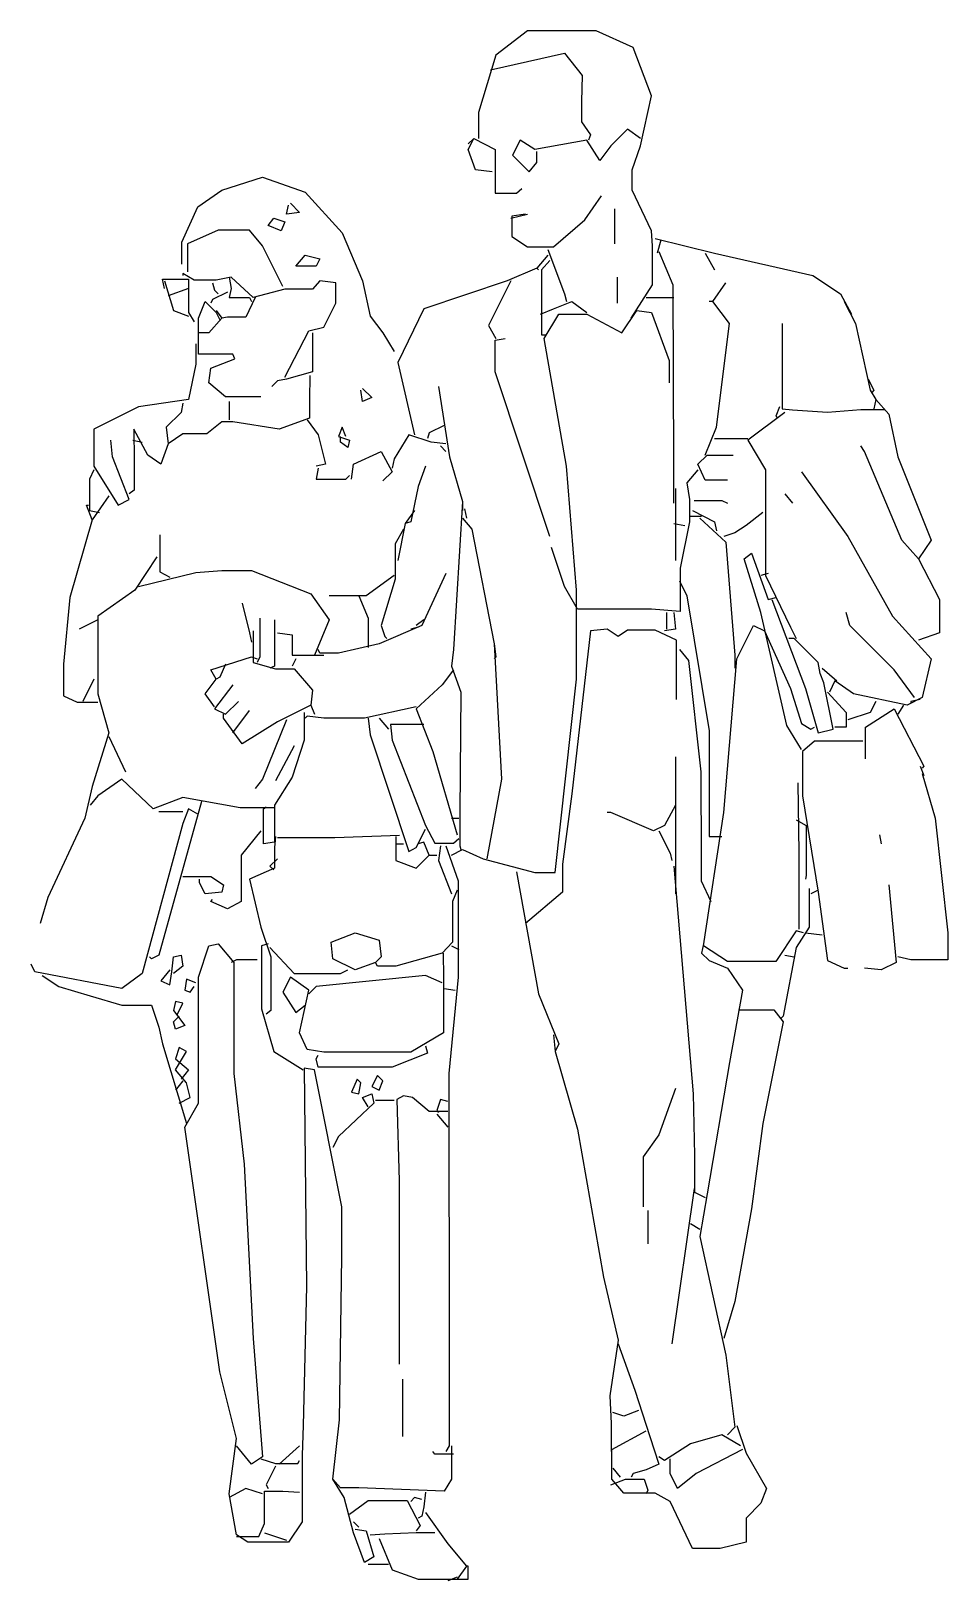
# Model space of a CAD drawing. Header units: millimetres. Extents: x 236.9 to 286.4, y 321.1 to 404.8.
import ezdxf

# ---------------------------------------------------------------- set-up
doc = ezdxf.new("R2010")
doc.units = ezdxf.units.MM
doc.layers.add('Standard', color=7, linetype='Continuous')

msp = doc.modelspace()

# ---------------------------------------------------------------- linework, layer by layer
at = {"layer": 'Standard', "linetype": 'Continuous'}
for points in [[(269.303, 389.347), (270.453, 391.147), (270.453, 393.247), (270.403, 394.047), (269.353, 396.247), (269.353, 397.347), (269.803, 398.647), (270.403, 401.347), (269.403, 403.947), (267.403, 404.847), (263.704, 404.847), (262.003, 403.547), (261.053, 400.447), (261.053, 399.047)], [(261.703, 402.747), (265.703, 403.647), (266.653, 402.447), (266.628, 401.047), (266.628, 399.947), (267.103, 399.247), (267.003, 398.947)], [(261.703, 402.747), (265.703, 403.647), (266.653, 402.447), (266.628, 401.047), (266.628, 399.947), (267.103, 399.247), (267.003, 398.947)], [(261.703, 402.747), (265.703, 403.647), (266.653, 402.447), (266.628, 401.047), (266.628, 399.947), (267.103, 399.247), (267.003, 398.947)], [(261.703, 402.747), (265.703, 403.647), (266.653, 402.447), (266.628, 401.047), (266.628, 399.947), (267.103, 399.247), (267.003, 398.947)], [(269.803, 399.047), (269.103, 399.547), (268.203, 398.647), (267.603, 397.847), (266.903, 398.947), (264.103, 398.447), (263.303, 398.947), (262.903, 398.147), (263.803, 397.247), (264.203, 397.747), (264.203, 398.347)], [(269.803, 399.047), (269.103, 399.547), (268.203, 398.647), (267.603, 397.847), (266.903, 398.947), (264.103, 398.447), (263.303, 398.947), (262.903, 398.147), (263.803, 397.247), (264.203, 397.747), (264.203, 398.347)], [(260.803, 399.047), (260.503, 398.747)], [(260.803, 399.047), (260.503, 398.747)], [(260.803, 399.047), (260.503, 398.747)], [(261.803, 397.247), (260.903, 397.347), (260.503, 398.447), (260.803, 399.047), (261.953, 398.447), (261.953, 396.097), (263.103, 396.097), (263.403, 396.347)], [(261.803, 397.247), (260.903, 397.347), (260.503, 398.447), (260.803, 399.047), (261.953, 398.447), (261.953, 396.097), (263.103, 396.097), (263.403, 396.347)], [(245.053, 392.247), (245.053, 393.447), (245.903, 395.347), (247.203, 396.247), (249.403, 396.947), (251.703, 396.147), (253.703, 393.947), (254.803, 391.347), (255.203, 389.447), (255.903, 388.547), (256.503, 387.547)], [(245.053, 392.247), (245.053, 393.447), (245.903, 395.347), (247.203, 396.247), (249.403, 396.947), (251.703, 396.147), (253.703, 393.947), (254.803, 391.347), (255.203, 389.447), (255.903, 388.547), (256.503, 387.547)], [(263.603, 394.947), (262.853, 394.847), (262.853, 393.747), (263.704, 393.197), (265.103, 393.197), (266.803, 394.647), (267.703, 395.947)], [(263.603, 394.947), (262.853, 394.847), (262.853, 393.747), (263.704, 393.197), (265.103, 393.197), (266.803, 394.647), (267.703, 395.947)], [(263.603, 394.947), (262.853, 394.847), (262.853, 393.747), (263.704, 393.197), (265.103, 393.197), (266.803, 394.647), (267.703, 395.947)], [(263.603, 394.947), (262.853, 394.847), (262.853, 393.747), (263.704, 393.197), (265.103, 393.197), (266.803, 394.647), (267.703, 395.947)], [(263.603, 394.947), (262.853, 394.847), (262.853, 393.747), (263.704, 393.197), (265.103, 393.197), (266.803, 394.647), (267.703, 395.947)], [(263.603, 394.947), (262.853, 394.847), (262.853, 393.747), (263.704, 393.197), (265.103, 393.197), (266.803, 394.647), (267.703, 395.947)], [(263.603, 394.947), (262.853, 394.847), (262.853, 393.747), (263.704, 393.197), (265.103, 393.197), (266.803, 394.647), (267.703, 395.947)], [(263.603, 394.947), (262.853, 394.847), (262.853, 393.747), (263.704, 393.197), (265.103, 393.197), (266.803, 394.647), (267.703, 395.947)], [(263.603, 394.947), (262.853, 394.847), (262.853, 393.747), (263.704, 393.197), (265.103, 393.197), (266.803, 394.647), (267.703, 395.947)], [(263.603, 394.947), (262.853, 394.847), (262.853, 393.747), (263.704, 393.197), (265.103, 393.197), (266.803, 394.647), (267.703, 395.947)], [(263.603, 394.947), (262.853, 394.847), (262.853, 393.747), (263.704, 393.197), (265.103, 393.197), (266.803, 394.647), (267.703, 395.947)], [(250.903, 395.547), (251.403, 395.047), (250.703, 394.947), (250.803, 395.447)], [(250.903, 395.547), (251.403, 395.047), (250.703, 394.947), (250.803, 395.447)], [(250.903, 395.547), (251.403, 395.047), (250.703, 394.947), (250.803, 395.447)], [(250.903, 395.547), (251.403, 395.047), (250.703, 394.947), (250.803, 395.447)], [(268.403, 395.247), (268.403, 393.347)], [(268.403, 395.247), (268.403, 393.347)], [(268.403, 395.247), (268.403, 393.347)], [(268.403, 395.247), (268.403, 393.347)], [(268.403, 395.247), (268.403, 393.347)], [(268.403, 395.247), (268.403, 393.347)], [(268.403, 395.247), (268.403, 393.347)], [(250.003, 394.747), (250.603, 394.547), (250.403, 394.047), (249.703, 394.347), (250.003, 394.747)], [(250.003, 394.747), (250.603, 394.547), (250.403, 394.047), (249.703, 394.347), (250.003, 394.747)], [(250.003, 394.747), (250.603, 394.547), (250.403, 394.047), (249.703, 394.347), (250.003, 394.747)], [(250.003, 394.747), (250.603, 394.547), (250.403, 394.047), (249.703, 394.347), (250.003, 394.747)], [(250.003, 394.747), (250.603, 394.547), (250.403, 394.047), (249.703, 394.347), (250.003, 394.747)], [(250.003, 394.747), (250.603, 394.547), (250.403, 394.047), (249.703, 394.347), (250.003, 394.747)], [(250.003, 394.747), (250.603, 394.547), (250.403, 394.047), (249.703, 394.347), (250.003, 394.747)], [(262.803, 394.747), (263.704, 394.947)], [(262.803, 394.747), (263.704, 394.947)], [(262.803, 394.747), (263.704, 394.947)], [(262.803, 394.747), (263.704, 394.947)], [(250.503, 391.047), (249.403, 393.247), (248.704, 394.097), (247.003, 394.097), (245.353, 393.347), (245.353, 391.847)], [(250.503, 391.047), (249.403, 393.247), (248.704, 394.097), (247.003, 394.097), (245.353, 393.347), (245.353, 391.847)], [(250.503, 391.047), (249.403, 393.247), (248.704, 394.097), (247.003, 394.097), (245.353, 393.347), (245.353, 391.847)], [(250.503, 391.047), (249.403, 393.247), (248.704, 394.097), (247.003, 394.097), (245.353, 393.347), (245.353, 391.847)], [(250.503, 391.047), (249.403, 393.247), (248.704, 394.097), (247.003, 394.097), (245.353, 393.347), (245.353, 391.847)], [(250.503, 391.047), (249.403, 393.247), (248.704, 394.097), (247.003, 394.097), (245.353, 393.347), (245.353, 391.847)], [(250.503, 391.047), (249.403, 393.247), (248.704, 394.097), (247.003, 394.097), (245.353, 393.347), (245.353, 391.847)], [(270.603, 393.647), (273.803, 392.847), (279.103, 391.647), (280.603, 390.647), (281.203, 389.547)], [(270.903, 393.547), (270.703, 392.847)], [(251.703, 392.747), (252.503, 392.547), (252.303, 392.147), (251.203, 392.147), (251.703, 392.747)], [(264.803, 392.747), (264.203, 392.047), (264.303, 391.947)], [(264.803, 393.047), (265.703, 390.647), (265.803, 390.247)], [(270.803, 392.947), (271.553, 391.147), (271.578, 381.447), (271.578, 379.347)], [(270.803, 392.947), (271.553, 391.147), (271.578, 381.447), (271.578, 379.347)], [(273.303, 392.847), (273.803, 391.947)], [(250.603, 386.147), (251.903, 388.647), (252.703, 388.847), (253.353, 390.147), (253.353, 391.247), (252.503, 391.347), (252.103, 390.897), (250.603, 390.897), (248.903, 390.447), (247.703, 391.547), (246.903, 391.397), (245.703, 391.397), (245.103, 391.747), (245.103, 391.647)], [(250.603, 386.147), (251.903, 388.647), (252.703, 388.847), (253.353, 390.147), (253.353, 391.247), (252.503, 391.347), (252.103, 390.897), (250.603, 390.897), (248.903, 390.447), (247.703, 391.547), (246.903, 391.397), (245.703, 391.397), (245.103, 391.747), (245.103, 391.647)], [(250.603, 386.147), (251.903, 388.647), (252.703, 388.847), (253.353, 390.147), (253.353, 391.247), (252.503, 391.347), (252.103, 390.897), (250.603, 390.897), (248.903, 390.447), (247.703, 391.547), (246.903, 391.397), (245.703, 391.397), (245.103, 391.747), (245.103, 391.647)], [(250.603, 386.147), (251.903, 388.647), (252.703, 388.847), (253.353, 390.147), (253.353, 391.247), (252.503, 391.347), (252.103, 390.897), (250.603, 390.897), (248.903, 390.447), (247.703, 391.547), (246.903, 391.397), (245.703, 391.397), (245.103, 391.747), (245.103, 391.647)], [(264.203, 392.047), (262.603, 391.347), (258.103, 389.847), (256.703, 386.947), (257.603, 383.047)], [(264.203, 392.047), (262.603, 391.347), (258.103, 389.847), (256.703, 386.947), (257.603, 383.047)], [(264.203, 392.047), (262.603, 391.347), (258.103, 389.847), (256.703, 386.947), (257.603, 383.047)], [(264.203, 392.047), (262.603, 391.347), (258.103, 389.847), (256.703, 386.947), (257.603, 383.047)], [(264.903, 392.447), (264.453, 391.947), (264.453, 388.447), (264.703, 388.447)], [(264.903, 392.447), (264.453, 391.947), (264.453, 388.447), (264.703, 388.447)], [(264.903, 392.447), (264.453, 391.947), (264.453, 388.447), (264.703, 388.447)], [(264.903, 392.447), (264.453, 391.947), (264.453, 388.447), (264.703, 388.447)], [(244.103, 390.947), (244.003, 391.447), (245.403, 391.447), (245.403, 389.647), (245.703, 389.147)], [(244.103, 391.347), (244.603, 389.747), (245.403, 389.447)], [(244.103, 391.347), (244.603, 389.747), (245.403, 389.447)], [(244.103, 391.347), (244.603, 389.747), (245.403, 389.447)], [(245.403, 390.947), (244.303, 390.547)], [(245.403, 390.947), (244.303, 390.547)], [(245.403, 390.947), (244.303, 390.547)], [(246.703, 391.247), (246.803, 390.847), (247.003, 390.647)], [(247.603, 391.547), (247.703, 390.947), (247.603, 390.447), (248.704, 390.447), (248.803, 390.247)], [(247.603, 391.547), (247.703, 390.947), (247.603, 390.447), (248.704, 390.447), (248.803, 390.247)], [(262.803, 391.347), (261.603, 388.947), (262.003, 388.247)], [(262.803, 391.347), (261.603, 388.947), (262.003, 388.247)], [(262.803, 391.347), (261.603, 388.947), (262.003, 388.247)], [(268.553, 391.547), (268.553, 390.147)], [(273.703, 390.247), (274.403, 391.247)], [(273.703, 390.247), (274.403, 391.247)], [(273.703, 390.247), (274.403, 391.247)], [(273.703, 390.247), (274.403, 391.247)], [(273.703, 390.247), (274.403, 391.247)], [(273.703, 390.247), (274.403, 391.247)], [(273.703, 390.247), (274.403, 391.247)], [(273.703, 390.247), (274.403, 391.247)], [(249.303, 385.097), (247.403, 385.097), (246.503, 385.847), (246.603, 386.647), (247.903, 387.147), (247.803, 387.397), (245.953, 387.397), (245.953, 389.347), (246.303, 390.247), (246.903, 389.647), (247.103, 389.247)], [(249.303, 385.097), (247.403, 385.097), (246.503, 385.847), (246.603, 386.647), (247.903, 387.147), (247.803, 387.397), (245.953, 387.397), (245.953, 389.347), (246.303, 390.247), (246.903, 389.647), (247.103, 389.247)], [(249.303, 385.097), (247.403, 385.097), (246.503, 385.847), (246.603, 386.647), (247.903, 387.147), (247.803, 387.397), (245.953, 387.397), (245.953, 389.347), (246.303, 390.247), (246.903, 389.647), (247.103, 389.247)], [(249.303, 385.097), (247.403, 385.097), (246.503, 385.847), (246.603, 386.647), (247.903, 387.147), (247.803, 387.397), (245.953, 387.397), (245.953, 389.347), (246.303, 390.247), (246.903, 389.647), (247.103, 389.247)], [(249.303, 385.097), (247.403, 385.097), (246.503, 385.847), (246.603, 386.647), (247.903, 387.147), (247.803, 387.397), (245.953, 387.397), (245.953, 389.347), (246.303, 390.247), (246.903, 389.647), (247.103, 389.247)], [(249.303, 385.097), (247.403, 385.097), (246.503, 385.847), (246.603, 386.647), (247.903, 387.147), (247.803, 387.397), (245.953, 387.397), (245.953, 389.347), (246.303, 390.247), (246.903, 389.647), (247.103, 389.247)], [(249.303, 385.097), (247.403, 385.097), (246.503, 385.847), (246.603, 386.647), (247.903, 387.147), (247.803, 387.397), (245.953, 387.397), (245.953, 389.347), (246.303, 390.247), (246.903, 389.647), (247.103, 389.247)], [(249.303, 385.097), (247.403, 385.097), (246.503, 385.847), (246.603, 386.647), (247.903, 387.147), (247.803, 387.397), (245.953, 387.397), (245.953, 389.347), (246.303, 390.247), (246.903, 389.647), (247.103, 389.247)], [(249.303, 385.097), (247.403, 385.097), (246.503, 385.847), (246.603, 386.647), (247.903, 387.147), (247.803, 387.397), (245.953, 387.397), (245.953, 389.347), (246.303, 390.247), (246.903, 389.647), (247.103, 389.247)], [(247.503, 390.747), (246.703, 390.347), (246.603, 390.147)], [(247.503, 390.747), (246.703, 390.347), (246.603, 390.147)], [(247.503, 390.747), (246.703, 390.347), (246.603, 390.147)], [(249.003, 390.447), (248.503, 389.397), (247.503, 389.397), (247.203, 389.347)], [(249.003, 390.447), (248.503, 389.397), (247.503, 389.397), (247.203, 389.347)], [(249.003, 390.447), (248.503, 389.397), (247.503, 389.397), (247.203, 389.347)], [(249.003, 390.447), (248.503, 389.397), (247.503, 389.397), (247.203, 389.347)], [(249.003, 390.447), (248.503, 389.397), (247.503, 389.397), (247.203, 389.347)], [(249.003, 390.447), (248.503, 389.397), (247.503, 389.397), (247.203, 389.347)], [(249.003, 390.447), (248.503, 389.397), (247.503, 389.397), (247.203, 389.347)], [(264.403, 389.547), (265.103, 389.847), (266.103, 390.247), (266.903, 389.647)], [(270.103, 390.447), (271.603, 390.447)], [(273.303, 381.947), (273.903, 383.447), (274.603, 389.047), (273.703, 390.247), (273.503, 390.247)], [(273.303, 381.947), (273.903, 383.447), (274.603, 389.047), (273.703, 390.247), (273.503, 390.247)], [(273.303, 381.947), (273.903, 383.447), (274.603, 389.047), (273.703, 390.247), (273.503, 390.247)], [(280.803, 390.247), (281.403, 389.047), (282.203, 385.447), (282.503, 384.947), (282.403, 384.447)], [(246.903, 389.747), (247.203, 389.347), (246.503, 388.547), (245.903, 388.547)], [(246.903, 389.747), (247.203, 389.347), (246.503, 388.547), (245.903, 388.547)], [(246.903, 389.747), (247.203, 389.347), (246.503, 388.547), (245.903, 388.547)], [(246.903, 389.747), (247.203, 389.347), (246.503, 388.547), (245.903, 388.547)], [(246.903, 389.747), (247.203, 389.347), (246.503, 388.547), (245.903, 388.547)], [(259.603, 360.347), (260.203, 360.647), (261.303, 360.147), (264.103, 359.397), (265.203, 359.397), (266.353, 369.847), (266.353, 374.647), (265.803, 381.347), (264.603, 388.247), (265.403, 389.547), (266.903, 389.547), (268.803, 388.547), (269.603, 389.747), (270.403, 389.647), (271.353, 387.047), (271.353, 385.847)], [(252.103, 388.547), (252.103, 386.447), (250.703, 386.047), (250.203, 385.947), (249.903, 385.647)], [(277.453, 389.047), (277.453, 384.447), (278.003, 384.397), (279.903, 384.272), (281.703, 384.409), (283.003, 384.409)], [(277.453, 389.047), (277.453, 384.447), (278.003, 384.397), (279.903, 384.272), (281.703, 384.409), (283.003, 384.409)], [(277.453, 389.047), (277.453, 384.447), (278.003, 384.397), (279.903, 384.272), (281.703, 384.409), (283.003, 384.409)], [(245.803, 387.947), (245.803, 386.847), (245.403, 384.947), (242.703, 384.547), (240.303, 383.347), (240.303, 381.347), (241.603, 379.247), (242.203, 379.547), (241.303, 381.847), (241.204, 382.747)], [(245.803, 387.947), (245.803, 386.847), (245.403, 384.947), (242.703, 384.547), (240.303, 383.347), (240.303, 381.347), (241.603, 379.247), (242.203, 379.547), (241.303, 381.847), (241.204, 382.747)], [(245.803, 387.947), (245.803, 386.847), (245.403, 384.947), (242.703, 384.547), (240.303, 383.347), (240.303, 381.347), (241.603, 379.247), (242.203, 379.547), (241.303, 381.847), (241.204, 382.747)], [(245.803, 387.947), (245.803, 386.847), (245.403, 384.947), (242.703, 384.547), (240.303, 383.347), (240.303, 381.347), (241.603, 379.247), (242.203, 379.547), (241.303, 381.847), (241.204, 382.747)], [(245.803, 387.947), (245.803, 386.847), (245.403, 384.947), (242.703, 384.547), (240.303, 383.347), (240.303, 381.347), (241.603, 379.247), (242.203, 379.547), (241.303, 381.847), (241.204, 382.747)], [(264.903, 377.547), (261.953, 386.447), (261.953, 388.147), (262.503, 388.247)], [(251.953, 386.247), (251.928, 384.947), (251.928, 383.947), (250.303, 383.347), (247.803, 383.747), (247.203, 383.747), (246.403, 383.097), (245.103, 383.097), (244.303, 382.547), (243.903, 381.447), (243.203, 381.947), (242.453, 383.347), (242.478, 381.647), (242.478, 380.047), (242.203, 379.847)], [(251.953, 386.247), (251.928, 384.947), (251.928, 383.947), (250.303, 383.347), (247.803, 383.747), (247.203, 383.747), (246.403, 383.097), (245.103, 383.097), (244.303, 382.547), (243.903, 381.447), (243.203, 381.947), (242.453, 383.347), (242.478, 381.647), (242.478, 380.047), (242.203, 379.847)], [(282.103, 386.047), (282.403, 385.447), (282.303, 385.347)], [(254.803, 385.547), (255.303, 385.047), (254.803, 384.847), (254.703, 385.447)], [(254.803, 385.547), (255.303, 385.047), (254.803, 384.847), (254.703, 385.447)], [(254.803, 385.547), (255.303, 385.047), (254.803, 384.847), (254.703, 385.447)], [(254.803, 385.547), (255.303, 385.047), (254.803, 384.847), (254.703, 385.447)], [(254.803, 385.547), (255.303, 385.047), (254.803, 384.847), (254.703, 385.447)], [(254.803, 385.547), (255.303, 385.047), (254.803, 384.847), (254.703, 385.447)], [(254.803, 385.547), (255.303, 385.047), (254.803, 384.847), (254.703, 385.447)], [(254.803, 385.547), (255.303, 385.047), (254.803, 384.847), (254.703, 385.447)], [(254.803, 385.547), (255.303, 385.047), (254.803, 384.847), (254.703, 385.447)], [(254.803, 385.547), (255.303, 385.047), (254.803, 384.847), (254.703, 385.447)], [(254.803, 385.547), (255.303, 385.047), (254.803, 384.847), (254.703, 385.447)], [(254.803, 385.547), (255.303, 385.047), (254.803, 384.847), (254.703, 385.447)], [(254.803, 385.547), (255.303, 385.047), (254.803, 384.847), (254.703, 385.447)], [(254.803, 385.547), (255.303, 385.047), (254.803, 384.847), (254.703, 385.447)], [(254.803, 385.547), (255.303, 385.047), (254.803, 384.847), (254.703, 385.447)], [(254.803, 385.547), (255.303, 385.047), (254.803, 384.847), (254.703, 385.447)], [(254.803, 385.547), (255.303, 385.047), (254.803, 384.847), (254.703, 385.447)], [(258.903, 385.647), (259.503, 381.847), (260.203, 379.447), (260.203, 378.947)], [(258.903, 385.647), (259.503, 381.847), (260.203, 379.447), (260.203, 378.947)], [(245.103, 384.747), (245.003, 384.247), (244.203, 383.447), (244.303, 382.547)], [(247.603, 384.847), (247.603, 383.847)], [(247.603, 384.847), (247.603, 383.847)], [(247.603, 384.847), (247.603, 383.847)], [(247.603, 384.847), (247.603, 383.847)], [(247.603, 384.847), (247.603, 383.847)], [(247.603, 384.847), (247.603, 383.847)], [(277.603, 384.247), (275.603, 382.747), (276.553, 381.147), (276.553, 375.447), (277.903, 372.647), (278.203, 372.047)], [(277.303, 384.547), (277.103, 384.047), (277.203, 383.947)], [(282.503, 384.947), (283.203, 384.147), (283.703, 381.847), (285.503, 377.347), (284.803, 376.347), (283.903, 377.347), (281.903, 382.147), (281.703, 382.447)], [(251.803, 383.847), (252.403, 383.047), (252.803, 381.447), (252.303, 381.347)], [(251.803, 383.847), (252.403, 383.047), (252.803, 381.447), (252.303, 381.347)], [(253.903, 382.947), (253.703, 383.447), (253.503, 382.947), (254.103, 382.747), (254.003, 382.347), (253.603, 382.647), (253.603, 382.947)], [(253.903, 382.947), (253.703, 383.447), (253.503, 382.947), (254.103, 382.747), (254.003, 382.347), (253.603, 382.647), (253.603, 382.947)], [(253.903, 382.947), (253.703, 383.447), (253.503, 382.947), (254.103, 382.747), (254.003, 382.347), (253.603, 382.647), (253.603, 382.947)], [(253.903, 382.947), (253.703, 383.447), (253.503, 382.947), (254.103, 382.747), (254.003, 382.347), (253.603, 382.647), (253.603, 382.947)], [(259.203, 383.547), (258.403, 383.147), (258.303, 382.847)], [(259.203, 383.547), (258.403, 383.147), (258.303, 382.847)], [(242.403, 382.747), (242.903, 382.647)], [(242.403, 382.747), (242.903, 382.647)], [(242.403, 382.747), (242.903, 382.647)], [(242.403, 382.747), (242.903, 382.647)], [(242.403, 382.747), (242.903, 382.647)], [(242.403, 382.747), (242.903, 382.647)], [(242.403, 382.747), (242.903, 382.647)], [(242.403, 382.747), (242.903, 382.647)], [(242.403, 382.747), (242.903, 382.647)], [(259.303, 382.547), (258.503, 382.647), (257.303, 383.047), (256.503, 381.747), (256.403, 381.247)], [(259.303, 382.547), (258.503, 382.647), (257.303, 383.047), (256.503, 381.747), (256.403, 381.247)], [(259.303, 382.547), (258.503, 382.647), (257.303, 383.047), (256.503, 381.747), (256.403, 381.247)], [(273.803, 382.847), (275.603, 382.847)], [(273.803, 382.847), (275.603, 382.847)], [(254.203, 380.647), (254.303, 381.447), (255.803, 382.147), (256.403, 381.047), (255.903, 380.547)], [(254.203, 380.647), (254.303, 381.447), (255.803, 382.147), (256.403, 381.047), (255.903, 380.547)], [(259.003, 382.447), (259.303, 382.147)], [(259.003, 382.447), (259.303, 382.147)], [(259.003, 382.447), (259.303, 382.147)], [(259.003, 382.447), (259.303, 382.147)], [(259.003, 382.447), (259.303, 382.147)], [(259.003, 382.447), (259.303, 382.147)], [(274.503, 380.597), (273.303, 380.597), (272.903, 381.447), (273.403, 381.947), (274.803, 381.947)], [(274.503, 380.597), (273.303, 380.597), (272.903, 381.447), (273.403, 381.947), (274.803, 381.947)], [(274.503, 380.597), (273.303, 380.597), (272.903, 381.447), (273.403, 381.947), (274.803, 381.947)], [(274.503, 380.597), (273.303, 380.597), (272.903, 381.447), (273.403, 381.947), (274.803, 381.947)], [(274.503, 380.597), (273.303, 380.597), (272.903, 381.447), (273.403, 381.947), (274.803, 381.947)], [(274.503, 380.597), (273.303, 380.597), (272.903, 381.447), (273.403, 381.947), (274.803, 381.947)], [(274.503, 380.597), (273.303, 380.597), (272.903, 381.447), (273.403, 381.947), (274.803, 381.947)], [(240.303, 381.147), (240.053, 380.647), (240.053, 378.947), (240.603, 378.847)], [(240.303, 381.147), (240.053, 380.647), (240.053, 378.947), (240.603, 378.847)], [(252.403, 381.247), (252.303, 380.647), (253.903, 380.647), (254.103, 380.847)], [(252.403, 381.247), (252.303, 380.647), (253.903, 380.647), (254.103, 380.847)], [(252.403, 381.247), (252.303, 380.647), (253.903, 380.647), (254.103, 380.847)], [(252.403, 381.247), (252.303, 380.647), (253.903, 380.647), (254.103, 380.847)], [(252.403, 381.247), (252.303, 380.647), (253.903, 380.647), (254.103, 380.847)], [(252.403, 381.247), (252.303, 380.647), (253.903, 380.647), (254.103, 380.847)], [(252.403, 381.247), (252.303, 380.647), (253.903, 380.647), (254.103, 380.847)], [(258.203, 381.347), (257.803, 380.247), (257.403, 378.347), (257.103, 378.247)], [(258.203, 381.347), (257.803, 380.247), (257.403, 378.347), (257.103, 378.247)], [(258.203, 381.347), (257.803, 380.247), (257.403, 378.347), (257.103, 378.247)], [(258.203, 381.347), (257.803, 380.247), (257.403, 378.347), (257.103, 378.247)], [(258.203, 381.347), (257.803, 380.247), (257.403, 378.347), (257.103, 378.247)], [(258.203, 381.347), (257.803, 380.247), (257.403, 378.347), (257.103, 378.247)], [(272.903, 381.147), (272.303, 380.447), (272.453, 379.547), (272.453, 378.347), (271.953, 375.847), (271.953, 373.497), (270.403, 373.622), (266.403, 373.622), (265.703, 374.847), (265.003, 376.947)], [(272.903, 381.147), (272.303, 380.447), (272.453, 379.547), (272.453, 378.347), (271.953, 375.847), (271.953, 373.497), (270.403, 373.622), (266.403, 373.622), (265.703, 374.847), (265.003, 376.947)], [(278.503, 381.047), (281.003, 377.547), (283.403, 373.247), (285.503, 370.947), (285.003, 368.847), (284.203, 368.447), (281.303, 369.047), (280.303, 369.747), (280.003, 369.147)], [(271.703, 380.147), (271.703, 376.247)], [(241.103, 379.747), (240.203, 378.447), (239.903, 379.247), (240.003, 379.247)], [(241.103, 379.747), (240.203, 378.447), (239.903, 379.247), (240.003, 379.247)], [(260.203, 379.447), (259.703, 371.447), (259.603, 370.547), (260.103, 369.147), (260.053, 362.647), (260.053, 360.847), (260.103, 360.647)], [(260.203, 379.447), (259.703, 371.447), (259.603, 370.547), (260.103, 369.147), (260.053, 362.647), (260.053, 360.847), (260.103, 360.647)], [(260.203, 379.447), (259.703, 371.447), (259.603, 370.547), (260.103, 369.147), (260.053, 362.647), (260.053, 360.847), (260.103, 360.647)], [(260.203, 379.447), (259.703, 371.447), (259.603, 370.547), (260.103, 369.147), (260.053, 362.647), (260.053, 360.847), (260.103, 360.647)], [(260.203, 379.447), (259.703, 371.447), (259.603, 370.547), (260.103, 369.147), (260.053, 362.647), (260.053, 360.847), (260.103, 360.647)], [(272.703, 379.497), (274.203, 379.497), (274.503, 379.347)], [(272.703, 379.497), (274.203, 379.497), (274.503, 379.347)], [(272.703, 379.497), (274.203, 379.497), (274.503, 379.347)], [(272.703, 379.497), (274.203, 379.497), (274.503, 379.347)], [(277.603, 379.847), (278.003, 379.347)], [(277.603, 379.847), (278.003, 379.347)], [(277.603, 379.847), (278.003, 379.347)], [(277.603, 379.847), (278.003, 379.347)], [(277.603, 379.847), (278.003, 379.347)], [(277.603, 379.847), (278.003, 379.347)], [(277.603, 379.847), (278.003, 379.347)], [(277.603, 379.847), (278.003, 379.347)], [(240.203, 378.447), (239.003, 374.247), (238.653, 370.647), (238.653, 368.947), (239.403, 368.597), (240.503, 368.597)], [(240.203, 378.447), (239.003, 374.247), (238.653, 370.647), (238.653, 368.947), (239.403, 368.597), (240.503, 368.597)], [(240.203, 378.447), (239.003, 374.247), (238.653, 370.647), (238.653, 368.947), (239.403, 368.597), (240.503, 368.597)], [(240.203, 378.447), (239.003, 374.247), (238.653, 370.647), (238.653, 368.947), (239.403, 368.597), (240.503, 368.597)], [(240.203, 378.447), (239.003, 374.247), (238.653, 370.647), (238.653, 368.947), (239.403, 368.597), (240.503, 368.597)], [(257.603, 378.947), (257.103, 378.247), (256.703, 376.247)], [(257.603, 378.947), (257.103, 378.247), (256.703, 376.247)], [(257.603, 378.947), (257.103, 378.247), (256.703, 376.247)], [(257.603, 378.947), (257.103, 378.247), (256.703, 376.247)], [(257.603, 378.947), (257.103, 378.247), (256.703, 376.247)], [(257.603, 378.947), (257.103, 378.247), (256.703, 376.247)], [(260.203, 378.547), (260.703, 377.947), (261.903, 371.747), (262.303, 364.447), (261.503, 360.147)], [(260.203, 378.547), (260.703, 377.947), (261.903, 371.747), (262.303, 364.447), (261.503, 360.147)], [(260.303, 379.047), (260.403, 378.547)], [(260.303, 379.047), (260.403, 378.547)], [(260.303, 379.047), (260.403, 378.547)], [(260.303, 379.047), (260.403, 378.547)], [(260.303, 379.047), (260.403, 378.547)], [(272.503, 378.647), (273.103, 378.647)], [(272.503, 378.647), (273.103, 378.647)], [(272.503, 378.647), (273.103, 378.647)], [(272.503, 378.647), (273.103, 378.647)], [(272.503, 378.647), (273.103, 378.647)], [(272.503, 378.647), (273.103, 378.647)], [(272.503, 378.647), (273.103, 378.647)], [(272.603, 378.947), (273.803, 378.347), (273.903, 377.847)], [(272.603, 378.947), (273.803, 378.347), (273.903, 377.847)], [(273.003, 378.547), (274.403, 377.247), (274.903, 371.147), (274.903, 370.447)], [(273.003, 378.547), (274.403, 377.247), (274.903, 371.147), (274.903, 370.447)], [(276.403, 378.847), (275.503, 378.147), (274.903, 377.747), (274.303, 377.547)], [(276.403, 378.847), (275.503, 378.147), (274.903, 377.747), (274.303, 377.547)], [(276.403, 378.847), (275.503, 378.147), (274.903, 377.747), (274.303, 377.547)], [(243.853, 377.647), (243.853, 375.647), (244.403, 375.347)], [(243.853, 377.647), (243.853, 375.647), (244.403, 375.347)], [(243.853, 377.647), (243.853, 375.647), (244.403, 375.347)], [(243.853, 377.647), (243.853, 375.647), (244.403, 375.347)], [(243.853, 377.647), (243.853, 375.647), (244.403, 375.347)], [(243.853, 377.647), (243.853, 375.647), (244.403, 375.347)], [(243.853, 377.647), (243.853, 375.647), (244.403, 375.347)], [(243.853, 377.647), (243.853, 375.647), (244.403, 375.347)], [(257.003, 377.947), (256.553, 377.147), (256.553, 375.247), (255.803, 372.747), (256.003, 372.147), (256.103, 372.047)], [(257.003, 377.947), (256.553, 377.147), (256.553, 375.247), (255.803, 372.747), (256.003, 372.147), (256.103, 372.047)], [(257.003, 377.947), (256.553, 377.147), (256.553, 375.247), (255.803, 372.747), (256.003, 372.147), (256.103, 372.047)], [(257.003, 377.947), (256.553, 377.147), (256.553, 375.247), (255.803, 372.747), (256.003, 372.147), (256.103, 372.047)], [(271.603, 378.247), (272.203, 378.147)], [(271.603, 378.247), (272.203, 378.147)], [(243.703, 376.447), (242.503, 374.647), (240.503, 373.247), (240.503, 369.047), (241.103, 366.947), (240.203, 364.047), (239.803, 362.347), (237.803, 358.047), (237.403, 356.647)], [(243.703, 376.447), (242.503, 374.647), (240.503, 373.247), (240.503, 369.047), (241.103, 366.947), (240.203, 364.047), (239.803, 362.347), (237.803, 358.047), (237.403, 356.647)], [(278.503, 366.047), (277.703, 367.347), (276.303, 373.447), (275.403, 376.347), (275.803, 376.647), (276.703, 374.147), (277.103, 374.247)], [(278.503, 366.047), (277.703, 367.347), (276.303, 373.447), (275.403, 376.347), (275.803, 376.647), (276.703, 374.147), (277.103, 374.247)], [(284.803, 376.347), (285.953, 374.147), (285.953, 372.347), (284.803, 371.947)], [(242.703, 374.847), (245.803, 375.597), (247.203, 375.722), (248.803, 375.722), (252.003, 374.447), (253.003, 373.047), (252.203, 371.147)], [(242.703, 374.847), (245.803, 375.597), (247.203, 375.722), (248.803, 375.722), (252.003, 374.447), (253.003, 373.047), (252.203, 371.147)], [(259.303, 375.547), (258.003, 372.747), (255.703, 371.747), (253.503, 371.247), (252.503, 371.247), (252.403, 371.447)], [(259.303, 375.547), (258.003, 372.747), (255.703, 371.747), (253.503, 371.247), (252.503, 371.247), (252.403, 371.447)], [(259.303, 375.547), (258.003, 372.747), (255.703, 371.747), (253.503, 371.247), (252.503, 371.247), (252.403, 371.447)], [(259.303, 375.547), (258.003, 372.747), (255.703, 371.747), (253.503, 371.247), (252.503, 371.247), (252.403, 371.447)], [(259.303, 375.547), (258.003, 372.747), (255.703, 371.747), (253.503, 371.247), (252.503, 371.247), (252.403, 371.447)], [(259.303, 375.547), (258.003, 372.747), (255.703, 371.747), (253.503, 371.247), (252.503, 371.247), (252.403, 371.447)], [(259.303, 375.547), (258.003, 372.747), (255.703, 371.747), (253.503, 371.247), (252.503, 371.247), (252.403, 371.447)], [(259.303, 375.547), (258.003, 372.747), (255.703, 371.747), (253.503, 371.247), (252.503, 371.247), (252.403, 371.447)], [(259.303, 375.547), (258.003, 372.747), (255.703, 371.747), (253.503, 371.247), (252.503, 371.247), (252.403, 371.447)], [(259.303, 375.547), (258.003, 372.747), (255.703, 371.747), (253.503, 371.247), (252.503, 371.247), (252.403, 371.447)], [(259.303, 375.547), (258.003, 372.747), (255.703, 371.747), (253.503, 371.247), (252.503, 371.247), (252.403, 371.447)], [(256.503, 375.447), (255.003, 374.347), (253.003, 374.347)], [(271.903, 375.147), (272.303, 374.347), (273.503, 367.047), (273.503, 361.347), (274.203, 361.347)], [(271.903, 375.147), (272.303, 374.347), (273.503, 367.047), (273.503, 361.347), (274.203, 361.347)], [(276.703, 375.547), (276.303, 375.447)], [(276.703, 375.547), (276.303, 375.447)], [(276.703, 375.547), (276.303, 375.447)], [(276.703, 375.547), (276.303, 375.447)], [(276.703, 375.547), (276.303, 375.447)], [(276.703, 375.547), (276.303, 375.447)], [(276.703, 375.547), (276.303, 375.447)], [(276.703, 375.547), (276.303, 375.447)], [(254.603, 374.347), (255.103, 373.147), (255.103, 371.547)], [(254.603, 374.347), (255.103, 373.147), (255.103, 371.547)], [(254.603, 374.347), (255.103, 373.147), (255.103, 371.547)], [(254.603, 374.347), (255.103, 373.147), (255.103, 371.547)], [(254.603, 374.347), (255.103, 373.147), (255.103, 371.547)], [(254.603, 374.347), (255.103, 373.147), (255.103, 371.547)], [(254.603, 374.347), (255.103, 373.147), (255.103, 371.547)], [(276.903, 374.147), (278.703, 369.347), (279.403, 366.947), (280.203, 367.147), (279.703, 369.647), (279.503, 370.147), (279.403, 370.747), (278.103, 372.047), (277.803, 372.047)], [(276.903, 374.147), (278.703, 369.347), (279.403, 366.947), (280.203, 367.147), (279.703, 369.647), (279.503, 370.147), (279.403, 370.747), (278.103, 372.047), (277.803, 372.047)], [(276.903, 374.147), (278.703, 369.347), (279.403, 366.947), (280.203, 367.147), (279.703, 369.647), (279.503, 370.147), (279.403, 370.747), (278.103, 372.047), (277.803, 372.047)], [(248.303, 373.947), (248.704, 372.347), (248.803, 371.847)], [(248.303, 373.947), (248.704, 372.347), (248.803, 371.847)], [(248.303, 373.947), (248.704, 372.347), (248.803, 371.847)], [(248.303, 373.947), (248.704, 372.347), (248.803, 371.847)], [(248.303, 373.947), (248.704, 372.347), (248.803, 371.847)], [(248.303, 373.947), (248.704, 372.347), (248.803, 371.847)], [(248.303, 373.947), (248.704, 372.347), (248.803, 371.847)], [(248.303, 373.947), (248.704, 372.347), (248.803, 371.847)], [(248.303, 373.947), (248.704, 372.347), (248.803, 371.847)], [(248.303, 373.947), (248.704, 372.347), (248.803, 371.847)], [(248.303, 373.947), (248.704, 372.347), (248.803, 371.847)], [(248.303, 373.947), (248.704, 372.347), (248.803, 371.847)], [(248.303, 373.947), (248.704, 372.347), (248.803, 371.847)], [(248.303, 373.947), (248.704, 372.347), (248.803, 371.847)], [(271.603, 373.447), (271.703, 372.547), (271.103, 372.447)], [(271.603, 373.447), (271.703, 372.547), (271.103, 372.447)], [(271.204, 373.447), (271.204, 372.547)], [(271.204, 373.447), (271.204, 372.547)], [(271.204, 373.447), (271.204, 372.547)], [(284.603, 368.847), (283.503, 370.347), (281.103, 372.747), (280.903, 373.447)], [(284.603, 368.847), (283.503, 370.347), (281.103, 372.747), (280.903, 373.447)], [(240.503, 373.047), (239.503, 372.547)], [(240.503, 373.047), (239.503, 372.547)], [(240.503, 373.047), (239.503, 372.547)], [(240.503, 373.047), (239.503, 372.547)], [(249.253, 373.147), (249.253, 371.047), (249.103, 370.747)], [(249.253, 373.147), (249.253, 371.047), (249.103, 370.747)], [(249.253, 373.147), (249.253, 371.047), (249.103, 370.747)], [(250.053, 373.047), (250.053, 370.547), (249.803, 370.447)], [(250.053, 373.047), (250.053, 370.547), (249.803, 370.447)], [(250.053, 373.047), (250.053, 370.547), (249.803, 370.447)], [(250.053, 373.047), (250.053, 370.547), (249.803, 370.447)], [(250.053, 373.047), (250.053, 370.547), (249.803, 370.447)], [(250.053, 373.047), (250.053, 370.547), (249.803, 370.447)], [(250.053, 373.047), (250.053, 370.547), (249.803, 370.447)], [(250.053, 373.047), (250.053, 370.547), (249.803, 370.447)], [(250.053, 373.047), (250.053, 370.547), (249.803, 370.447)], [(250.053, 373.047), (250.053, 370.547), (249.803, 370.447)], [(250.053, 373.047), (250.053, 370.547), (249.803, 370.447)], [(250.053, 373.047), (250.053, 370.547), (249.803, 370.447)], [(250.053, 373.047), (250.053, 370.547), (249.803, 370.447)], [(250.053, 373.047), (250.053, 370.547), (249.803, 370.447)], [(250.053, 373.047), (250.053, 370.547), (249.803, 370.447)], [(257.803, 372.647), (257.403, 372.547)], [(257.803, 372.647), (257.403, 372.547)], [(257.803, 372.647), (257.403, 372.547)], [(257.803, 372.647), (257.403, 372.547)], [(257.803, 372.647), (257.403, 372.547)], [(257.803, 372.647), (257.403, 372.547)], [(257.803, 372.647), (257.403, 372.547)], [(258.103, 373.047), (257.703, 372.747)], [(258.103, 373.047), (257.703, 372.747)], [(258.103, 373.047), (257.703, 372.747)], [(258.103, 373.047), (257.703, 372.747)], [(258.103, 373.047), (257.703, 372.747)], [(271.753, 368.747), (271.753, 371.947), (270.603, 372.497), (269.103, 372.497), (268.603, 372.147), (268.003, 372.547), (267.103, 372.447), (266.103, 363.647), (265.603, 359.847), (265.603, 358.347), (263.603, 356.647)], [(271.753, 368.747), (271.753, 371.947), (270.603, 372.497), (269.103, 372.497), (268.603, 372.147), (268.003, 372.547), (267.103, 372.447), (266.103, 363.647), (265.603, 359.847), (265.603, 358.347), (263.603, 356.647)], [(271.753, 368.747), (271.753, 371.947), (270.603, 372.497), (269.103, 372.497), (268.603, 372.147), (268.003, 372.547), (267.103, 372.447), (266.103, 363.647), (265.603, 359.847), (265.603, 358.347), (263.603, 356.647)], [(278.603, 356.147), (278.203, 356.247), (277.103, 354.597), (274.503, 354.597), (273.203, 355.447), (274.303, 362.647), (275.003, 370.947), (275.903, 372.747), (276.503, 372.447), (277.903, 369.347), (278.503, 367.447), (279.003, 367.147), (279.203, 367.247)], [(278.603, 356.147), (278.203, 356.247), (277.103, 354.597), (274.503, 354.597), (273.203, 355.447), (274.303, 362.647), (275.003, 370.947), (275.903, 372.747), (276.503, 372.447), (277.903, 369.347), (278.503, 367.447), (279.003, 367.147), (279.203, 367.247)], [(248.903, 372.447), (248.903, 370.747), (250.103, 370.397), (251.103, 370.397), (252.103, 369.247), (252.003, 368.447), (250.203, 367.547), (248.303, 366.347), (247.303, 367.747), (247.303, 367.947)], [(248.903, 372.447), (248.903, 370.747), (250.103, 370.397), (251.103, 370.397), (252.103, 369.247), (252.003, 368.447), (250.203, 367.547), (248.303, 366.347), (247.303, 367.747), (247.303, 367.947)], [(248.903, 372.447), (248.903, 370.747), (250.103, 370.397), (251.103, 370.397), (252.103, 369.247), (252.003, 368.447), (250.203, 367.547), (248.303, 366.347), (247.303, 367.747), (247.303, 367.947)], [(248.903, 372.447), (248.903, 370.747), (250.103, 370.397), (251.103, 370.397), (252.103, 369.247), (252.003, 368.447), (250.203, 367.547), (248.303, 366.347), (247.303, 367.747), (247.303, 367.947)], [(250.203, 372.347), (251.003, 372.247), (251.003, 371.147), (252.703, 371.147)], [(250.203, 372.347), (251.003, 372.247), (251.003, 371.147), (252.703, 371.147)], [(250.203, 372.347), (251.003, 372.247), (251.003, 371.147), (252.703, 371.147)], [(250.203, 372.347), (251.003, 372.247), (251.003, 371.147), (252.703, 371.147)], [(250.203, 372.347), (251.003, 372.247), (251.003, 371.147), (252.703, 371.147)], [(250.203, 372.347), (251.003, 372.247), (251.003, 371.147), (252.703, 371.147)], [(250.203, 372.347), (251.003, 372.247), (251.003, 371.147), (252.703, 371.147)], [(250.203, 372.347), (251.003, 372.247), (251.003, 371.147), (252.703, 371.147)], [(250.203, 372.347), (251.003, 372.247), (251.003, 371.147), (252.703, 371.147)], [(250.203, 372.347), (251.003, 372.247), (251.003, 371.147), (252.703, 371.147)], [(250.203, 372.347), (251.003, 372.247), (251.003, 371.147), (252.703, 371.147)], [(250.203, 372.347), (251.003, 372.247), (251.003, 371.147), (252.703, 371.147)], [(250.203, 372.347), (251.003, 372.247), (251.003, 371.147), (252.703, 371.147)], [(250.203, 372.347), (251.003, 372.247), (251.003, 371.147), (252.703, 371.147)], [(250.203, 372.347), (251.003, 372.247), (251.003, 371.147), (252.703, 371.147)], [(250.203, 372.347), (251.003, 372.247), (251.003, 371.147), (252.703, 371.147)], [(250.203, 372.347), (251.003, 372.247), (251.003, 371.147), (252.703, 371.147)], [(261.903, 371.747), (262.003, 371.047), (261.903, 370.947)], [(261.903, 371.747), (262.003, 371.047), (261.903, 370.947)], [(246.803, 368.347), (246.303, 369.047), (246.903, 369.847), (246.603, 370.347), (248.803, 371.047), (249.103, 370.947)], [(246.803, 368.347), (246.303, 369.047), (246.903, 369.847), (246.603, 370.347), (248.803, 371.047), (249.103, 370.947)], [(246.803, 368.347), (246.303, 369.047), (246.903, 369.847), (246.603, 370.347), (248.803, 371.047), (249.103, 370.947)], [(251.203, 370.947), (251.003, 370.547)], [(251.203, 370.947), (251.003, 370.547)], [(251.203, 370.947), (251.003, 370.547)], [(251.203, 370.947), (251.003, 370.547)], [(251.203, 370.947), (251.003, 370.547)], [(251.203, 370.947), (251.003, 370.547)], [(251.203, 370.947), (251.003, 370.547)], [(251.203, 370.947), (251.003, 370.547)], [(251.203, 370.947), (251.003, 370.547)], [(271.903, 371.447), (272.403, 370.847), (273.053, 364.847), (273.079, 360.147), (273.079, 358.947), (273.603, 357.847)], [(247.403, 370.647), (247.103, 369.947), (246.903, 369.847)], [(247.403, 370.647), (247.103, 369.947), (246.903, 369.847)], [(247.403, 370.647), (247.103, 369.947), (246.903, 369.847)], [(259.703, 370.347), (259.103, 369.547), (257.703, 368.247), (258.603, 365.947), (259.903, 361.447)], [(259.703, 370.347), (259.103, 369.547), (257.703, 368.247), (258.603, 365.947), (259.903, 361.447)], [(259.703, 370.347), (259.103, 369.547), (257.703, 368.247), (258.603, 365.947), (259.903, 361.447)], [(279.603, 370.447), (280.403, 369.747)], [(240.303, 369.847), (239.703, 368.647)], [(240.303, 369.847), (239.703, 368.647)], [(240.303, 369.847), (239.703, 368.647)], [(240.303, 369.847), (239.703, 368.647)], [(240.303, 369.847), (239.703, 368.647)], [(240.303, 369.847), (239.703, 368.647)], [(240.303, 369.847), (239.703, 368.647)], [(240.303, 369.847), (239.703, 368.647)], [(240.303, 369.847), (239.703, 368.647)], [(247.803, 369.547), (246.803, 368.247), (247.403, 367.947), (248.103, 368.647)], [(247.803, 369.547), (246.803, 368.247), (247.403, 367.947), (248.103, 368.647)], [(247.803, 369.547), (246.803, 368.247), (247.403, 367.947), (248.103, 368.647)], [(247.803, 369.547), (246.803, 368.247), (247.403, 367.947), (248.103, 368.647)], [(247.803, 369.547), (246.803, 368.247), (247.403, 367.947), (248.103, 368.647)], [(247.803, 369.547), (246.803, 368.247), (247.403, 367.947), (248.103, 368.647)], [(247.803, 369.547), (246.803, 368.247), (247.403, 367.947), (248.103, 368.647)], [(247.803, 369.547), (246.803, 368.247), (247.403, 367.947), (248.103, 368.647)], [(247.803, 369.547), (246.803, 368.247), (247.403, 367.947), (248.103, 368.647)], [(247.803, 369.547), (246.803, 368.247), (247.403, 367.947), (248.103, 368.647)], [(247.803, 369.547), (246.803, 368.247), (247.403, 367.947), (248.103, 368.647)], [(247.803, 369.547), (246.803, 368.247), (247.403, 367.947), (248.103, 368.647)], [(247.803, 369.547), (246.803, 368.247), (247.403, 367.947), (248.103, 368.647)], [(279.903, 369.147), (280.903, 368.047), (280.903, 367.247), (280.303, 367.247)], [(257.703, 368.347), (254.903, 367.747), (252.703, 367.747), (251.803, 367.847), (251.703, 367.747)], [(257.703, 368.347), (254.903, 367.747), (252.703, 367.747), (251.803, 367.847), (251.703, 367.747)], [(252.003, 368.447), (252.203, 367.947)], [(282.503, 368.647), (282.203, 368.047), (281.003, 367.647)], [(282.503, 368.647), (282.203, 368.047), (281.003, 367.647)], [(284.003, 368.447), (283.703, 367.947)], [(284.903, 368.747), (284.403, 368.647), (284.403, 368.547)], [(247.803, 366.947), (248.704, 368.147)], [(247.803, 366.947), (248.704, 368.147)], [(250.703, 367.647), (249.403, 364.447), (249.003, 363.947)], [(251.653, 368.047), (251.653, 366.547), (251.003, 364.547), (250.053, 363.047), (250.053, 361.047), (249.453, 360.947), (249.453, 362.847), (249.603, 362.947)], [(251.653, 368.047), (251.653, 366.547), (251.003, 364.547), (250.053, 363.047), (250.053, 361.047), (249.453, 360.947), (249.453, 362.847), (249.603, 362.947)], [(251.653, 368.047), (251.653, 366.547), (251.003, 364.547), (250.053, 363.047), (250.053, 361.047), (249.453, 360.947), (249.453, 362.847), (249.603, 362.947)], [(251.653, 368.047), (251.653, 366.547), (251.003, 364.547), (250.053, 363.047), (250.053, 361.047), (249.453, 360.947), (249.453, 362.847), (249.603, 362.947)], [(251.653, 368.047), (251.653, 366.547), (251.003, 364.547), (250.053, 363.047), (250.053, 361.047), (249.453, 360.947), (249.453, 362.847), (249.603, 362.947)], [(251.653, 368.047), (251.653, 366.547), (251.003, 364.547), (250.053, 363.047), (250.053, 361.047), (249.453, 360.947), (249.453, 362.847), (249.603, 362.947)], [(255.103, 367.747), (255.203, 366.847), (257.303, 360.547), (257.703, 360.747), (258.203, 361.747)], [(255.103, 367.747), (255.203, 366.847), (257.303, 360.547), (257.703, 360.747), (258.203, 361.747)], [(255.103, 367.747), (255.203, 366.847), (257.303, 360.547), (257.703, 360.747), (258.203, 361.747)], [(255.103, 367.747), (255.203, 366.847), (257.303, 360.547), (257.703, 360.747), (258.203, 361.747)], [(255.103, 367.747), (255.203, 366.847), (257.303, 360.547), (257.703, 360.747), (258.203, 361.747)], [(255.103, 367.747), (255.203, 366.847), (257.303, 360.547), (257.703, 360.747), (258.203, 361.747)], [(255.103, 367.747), (255.203, 366.847), (257.303, 360.547), (257.703, 360.747), (258.203, 361.747)], [(255.103, 367.747), (255.203, 366.847), (257.303, 360.547), (257.703, 360.747), (258.203, 361.747)], [(255.103, 367.747), (255.203, 366.847), (257.303, 360.547), (257.703, 360.747), (258.203, 361.747)], [(255.103, 367.747), (255.203, 366.847), (257.303, 360.547), (257.703, 360.747), (258.203, 361.747)], [(255.703, 367.747), (256.204, 367.147)], [(255.703, 367.747), (256.204, 367.147)], [(255.703, 367.747), (256.204, 367.147)], [(255.703, 367.747), (256.204, 367.147)], [(255.703, 367.747), (256.204, 367.147)], [(255.703, 367.747), (256.204, 367.147)], [(255.703, 367.747), (256.204, 367.147)], [(255.703, 367.747), (256.204, 367.147)], [(281.953, 365.547), (281.953, 367.247), (283.503, 368.247), (285.103, 365.147), (285.003, 365.047)], [(281.953, 365.547), (281.953, 367.247), (283.503, 368.247), (285.103, 365.147), (285.003, 365.047)], [(241.103, 366.747), (242.003, 364.847)], [(241.103, 366.747), (242.003, 364.847)], [(241.103, 366.747), (242.003, 364.847)], [(258.103, 367.397), (256.303, 367.397), (256.403, 366.547), (258.203, 361.947), (258.703, 360.997), (259.703, 360.997), (260.003, 361.247)], [(258.103, 367.397), (256.303, 367.397), (256.403, 366.547), (258.203, 361.947), (258.703, 360.997), (259.703, 360.997), (260.003, 361.247)], [(258.103, 367.397), (256.303, 367.397), (256.403, 366.547), (258.203, 361.947), (258.703, 360.997), (259.703, 360.997), (260.003, 361.247)], [(258.103, 367.397), (256.303, 367.397), (256.403, 366.547), (258.203, 361.947), (258.703, 360.997), (259.703, 360.997), (260.003, 361.247)], [(251.103, 366.247), (250.103, 364.347)], [(251.103, 366.247), (250.103, 364.347)], [(251.103, 366.247), (250.103, 364.347)], [(281.803, 366.497), (279.203, 366.497), (278.553, 365.947), (278.553, 363.547), (279.403, 358.347), (279.903, 354.647), (280.803, 354.247), (281.003, 354.247)], [(271.703, 365.647), (271.703, 358.247)], [(271.703, 365.647), (271.703, 358.247)], [(271.703, 365.647), (271.703, 358.247)], [(271.703, 365.647), (271.703, 358.247)], [(271.703, 365.647), (271.703, 358.247)], [(271.703, 365.647), (271.703, 358.247)], [(284.903, 365.147), (285.103, 364.647)], [(250.003, 362.897), (248.203, 362.897), (245.103, 363.447), (243.503, 362.847), (241.803, 364.447), (240.503, 363.547), (240.103, 363.047)], [(250.003, 362.897), (248.203, 362.897), (245.103, 363.447), (243.503, 362.847), (241.803, 364.447), (240.503, 363.547), (240.103, 363.047)], [(250.003, 362.897), (248.203, 362.897), (245.103, 363.447), (243.503, 362.847), (241.803, 364.447), (240.503, 363.547), (240.103, 363.047)], [(250.003, 362.897), (248.203, 362.897), (245.103, 363.447), (243.503, 362.847), (241.803, 364.447), (240.503, 363.547), (240.103, 363.047)], [(278.303, 364.247), (278.353, 360.447), (278.353, 356.347)], [(278.303, 364.247), (278.353, 360.447), (278.353, 356.347)], [(278.303, 364.247), (278.353, 360.447), (278.353, 356.347)], [(285.003, 364.747), (285.703, 362.347), (286.403, 356.147), (286.403, 354.697), (284.403, 354.697), (283.703, 354.847)], [(285.003, 364.747), (285.703, 362.347), (286.403, 356.147), (286.403, 354.697), (284.403, 354.697), (283.703, 354.847)], [(285.003, 364.747), (285.703, 362.347), (286.403, 356.147), (286.403, 354.697), (284.403, 354.697), (283.703, 354.847)], [(245.903, 362.547), (245.403, 362.847), (245.103, 362.047), (242.903, 353.947), (241.803, 353.147), (237.103, 354.047), (236.903, 354.447)], [(245.903, 362.547), (245.403, 362.847), (245.103, 362.047), (242.903, 353.947), (241.803, 353.147), (237.103, 354.047), (236.903, 354.447)], [(245.903, 362.547), (245.403, 362.847), (245.103, 362.047), (242.903, 353.947), (241.803, 353.147), (237.103, 354.047), (236.903, 354.447)], [(245.903, 362.547), (245.403, 362.847), (245.103, 362.047), (242.903, 353.947), (241.803, 353.147), (237.103, 354.047), (236.903, 354.447)], [(245.903, 362.547), (245.403, 362.847), (245.103, 362.047), (242.903, 353.947), (241.803, 353.147), (237.103, 354.047), (236.903, 354.447)], [(246.103, 363.247), (243.803, 354.947), (243.403, 354.747), (243.303, 354.847)], [(246.103, 363.247), (243.803, 354.947), (243.403, 354.747), (243.303, 354.847)], [(243.803, 362.697), (245.103, 362.697)], [(243.803, 362.697), (245.103, 362.697)], [(243.803, 362.697), (245.103, 362.697)], [(271.703, 363.047), (271.103, 361.947), (270.503, 361.647), (268.203, 362.647), (268.003, 362.647)], [(271.703, 363.047), (271.103, 361.947), (270.503, 361.647), (268.203, 362.647), (268.003, 362.647)], [(249.303, 361.647), (248.253, 360.347), (248.253, 357.847), (247.503, 357.447), (246.603, 357.847), (246.703, 357.947)], [(259.603, 362.347), (260.003, 362.347)], [(259.603, 362.347), (260.003, 362.347)], [(259.603, 362.347), (260.003, 362.347)], [(259.603, 362.347), (260.003, 362.347)], [(259.603, 362.347), (260.003, 362.347)], [(259.603, 362.347), (260.003, 362.347)], [(259.603, 362.347), (260.003, 362.347)], [(259.603, 362.347), (260.003, 362.347)], [(259.603, 362.347), (260.003, 362.347)], [(270.803, 361.647), (271.403, 360.447), (271.503, 360.047)], [(270.803, 361.647), (271.403, 360.447), (271.503, 360.047)], [(270.803, 361.647), (271.403, 360.447), (271.503, 360.047)], [(270.803, 361.647), (271.403, 360.447), (271.503, 360.047)], [(278.203, 362.247), (278.753, 361.947), (278.753, 359.247), (278.703, 359.047)], [(250.103, 361.347), (250.053, 360.747), (250.053, 359.647), (248.704, 359.047), (249.303, 356.447), (249.853, 354.847), (249.853, 351.947), (249.603, 351.747)], [(250.103, 361.347), (250.053, 360.747), (250.053, 359.647), (248.704, 359.047), (249.303, 356.447), (249.853, 354.847), (249.853, 351.947), (249.603, 351.747)], [(250.103, 361.347), (250.053, 360.747), (250.053, 359.647), (248.704, 359.047), (249.303, 356.447), (249.853, 354.847), (249.853, 351.947), (249.603, 351.747)], [(250.103, 361.347), (250.053, 360.747), (250.053, 359.647), (248.704, 359.047), (249.303, 356.447), (249.853, 354.847), (249.853, 351.947), (249.603, 351.747)], [(256.803, 361.397), (253.303, 361.272), (250.203, 361.272)], [(256.603, 361.347), (256.603, 360.047), (257.703, 359.647), (258.403, 360.347), (258.103, 361.047), (257.803, 360.947)], [(256.603, 361.347), (256.603, 360.047), (257.703, 359.647), (258.403, 360.347), (258.103, 361.047), (257.803, 360.947)], [(256.603, 361.347), (256.603, 360.047), (257.703, 359.647), (258.403, 360.347), (258.103, 361.047), (257.803, 360.947)], [(256.603, 361.347), (256.603, 360.047), (257.703, 359.647), (258.403, 360.347), (258.103, 361.047), (257.803, 360.947)], [(256.603, 361.347), (256.603, 360.047), (257.703, 359.647), (258.403, 360.347), (258.103, 361.047), (257.803, 360.947)], [(256.603, 361.347), (256.603, 360.047), (257.703, 359.647), (258.403, 360.347), (258.103, 361.047), (257.803, 360.947)], [(256.603, 361.347), (256.603, 360.047), (257.703, 359.647), (258.403, 360.347), (258.103, 361.047), (257.803, 360.947)], [(256.603, 361.347), (256.603, 360.047), (257.703, 359.647), (258.403, 360.347), (258.103, 361.047), (257.803, 360.947)], [(256.603, 360.947), (257.003, 360.947)], [(256.603, 360.947), (257.003, 360.947)], [(259.003, 360.847), (258.903, 360.047), (259.603, 358.247)], [(259.003, 360.847), (258.903, 360.047), (259.603, 358.247)], [(259.003, 360.847), (258.903, 360.047), (259.603, 358.247)], [(259.003, 360.847), (258.903, 360.047), (259.603, 358.247)], [(259.003, 360.847), (258.903, 360.047), (259.603, 358.247)], [(259.003, 360.847), (258.903, 360.047), (259.603, 358.247)], [(259.003, 360.847), (258.903, 360.047), (259.603, 358.247)], [(259.003, 360.847), (258.903, 360.047), (259.603, 358.247)], [(259.003, 360.847), (258.903, 360.047), (259.603, 358.247)], [(259.003, 360.847), (258.903, 360.047), (259.603, 358.247)], [(259.003, 360.847), (258.903, 360.047), (259.603, 358.247)], [(259.303, 360.847), (259.954, 358.947), (259.954, 353.747), (259.453, 348.547), (259.478, 333.047), (259.478, 328.447), (259.303, 328.147)], [(259.303, 360.847), (259.954, 358.947), (259.954, 353.747), (259.453, 348.547), (259.478, 333.047), (259.478, 328.447), (259.303, 328.147)], [(259.303, 360.847), (259.954, 358.947), (259.954, 353.747), (259.453, 348.547), (259.478, 333.047), (259.478, 328.447), (259.303, 328.147)], [(259.303, 360.847), (259.954, 358.947), (259.954, 353.747), (259.453, 348.547), (259.478, 333.047), (259.478, 328.447), (259.303, 328.147)], [(282.703, 361.447), (282.803, 360.947)], [(282.703, 361.447), (282.803, 360.947)], [(282.703, 361.447), (282.803, 360.947)], [(250.203, 360.147), (249.803, 359.747), (250.003, 359.547)], [(250.203, 360.147), (249.803, 359.747), (250.003, 359.547)], [(250.203, 360.147), (249.803, 359.747), (250.003, 359.547)], [(250.203, 360.147), (249.803, 359.747), (250.003, 359.547)], [(258.403, 360.347), (258.803, 360.347)], [(258.403, 360.347), (258.803, 360.347)], [(245.103, 359.197), (246.603, 359.197), (247.303, 358.747), (247.203, 358.347), (246.303, 358.247), (246.003, 358.847), (246.003, 359.047)], [(245.103, 359.197), (246.603, 359.197), (247.303, 358.747), (247.203, 358.347), (246.303, 358.247), (246.003, 358.847), (246.003, 359.047)], [(263.103, 359.447), (264.303, 352.847), (265.403, 350.147), (265.203, 349.747)], [(271.603, 359.747), (272.653, 347.447), (272.728, 344.147), (272.728, 342.147), (273.303, 341.847)], [(271.603, 359.747), (272.653, 347.447), (272.728, 344.147), (272.728, 342.147), (273.303, 341.847)], [(259.903, 358.447), (259.653, 357.847), (259.653, 355.647), (259.103, 355.047), (256.603, 354.347), (255.603, 354.347), (255.503, 354.547)], [(278.903, 358.547), (278.903, 356.447), (278.203, 355.347), (277.503, 351.647), (277.403, 351.547)], [(279.403, 358.447), (279.003, 358.247)], [(283.203, 358.747), (283.603, 354.547), (282.803, 354.147), (281.903, 354.247)], [(283.203, 358.747), (283.603, 354.547), (282.803, 354.147), (281.903, 354.247)], [(283.203, 358.747), (283.603, 354.547), (282.803, 354.147), (281.903, 354.247)], [(255.503, 354.547), (254.403, 354.147), (253.203, 354.747), (253.103, 355.647), (254.403, 356.147), (255.703, 355.747), (255.803, 354.847), (255.503, 354.547)], [(255.503, 354.547), (254.403, 354.147), (253.203, 354.747), (253.103, 355.647), (254.403, 356.147), (255.703, 355.747), (255.803, 354.847), (255.503, 354.547)], [(278.703, 356.147), (279.603, 356.047)], [(278.703, 356.147), (279.603, 356.047)], [(278.703, 356.147), (279.603, 356.047)], [(278.703, 356.147), (279.603, 356.047)], [(278.703, 356.147), (279.603, 356.047)], [(278.703, 356.147), (279.603, 356.047)], [(278.703, 356.147), (279.603, 356.047)], [(278.703, 356.147), (279.603, 356.047)], [(244.403, 354.147), (243.903, 353.547), (244.403, 353.347), (244.503, 354.047), (244.603, 354.847), (245.003, 354.947), (245.103, 354.347), (244.603, 353.947)], [(244.403, 354.147), (243.903, 353.547), (244.403, 353.347), (244.503, 354.047), (244.603, 354.847), (245.003, 354.947), (245.103, 354.347), (244.603, 353.947)], [(244.403, 354.147), (243.903, 353.547), (244.403, 353.347), (244.503, 354.047), (244.603, 354.847), (245.003, 354.947), (245.103, 354.347), (244.603, 353.947)], [(254.403, 323.947), (255.003, 323.847), (255.403, 322.447), (254.903, 322.147), (254.303, 323.747), (253.803, 325.647), (253.203, 326.647), (253.553, 329.847), (253.678, 338.647), (253.678, 341.347), (252.203, 348.747), (251.653, 348.847), (251.778, 337.047), (251.591, 329.547), (251.547, 327.947), (251.547, 324.347), (250.803, 323.247), (248.603, 323.247), (248.003, 323.647), (247.603, 325.847), (248.003, 328.847), (247.103, 332.447), (245.203, 345.647), (245.953, 346.947), (245.953, 353.747), (246.503, 355.447), (247.003, 355.547), (247.853, 354.547), (247.853, 348.547), (248.403, 343.647), (248.903, 334.247), (249.403, 327.847), (248.803, 327.447), (248.003, 328.447)], [(254.403, 323.947), (255.003, 323.847), (255.403, 322.447), (254.903, 322.147), (254.303, 323.747), (253.803, 325.647), (253.203, 326.647), (253.553, 329.847), (253.678, 338.647), (253.678, 341.347), (252.203, 348.747), (251.653, 348.847), (251.778, 337.047), (251.591, 329.547), (251.547, 327.947), (251.547, 324.347), (250.803, 323.247), (248.603, 323.247), (248.003, 323.647), (247.603, 325.847), (248.003, 328.847), (247.103, 332.447), (245.203, 345.647), (245.953, 346.947), (245.953, 353.747), (246.503, 355.447), (247.003, 355.547), (247.853, 354.547), (247.853, 348.547), (248.403, 343.647), (248.903, 334.247), (249.403, 327.847), (248.803, 327.447), (248.003, 328.447)], [(254.403, 323.947), (255.003, 323.847), (255.403, 322.447), (254.903, 322.147), (254.303, 323.747), (253.803, 325.647), (253.203, 326.647), (253.553, 329.847), (253.678, 338.647), (253.678, 341.347), (252.203, 348.747), (251.653, 348.847), (251.778, 337.047), (251.591, 329.547), (251.547, 327.947), (251.547, 324.347), (250.803, 323.247), (248.603, 323.247), (248.003, 323.647), (247.603, 325.847), (248.003, 328.847), (247.103, 332.447), (245.203, 345.647), (245.953, 346.947), (245.953, 353.747), (246.503, 355.447), (247.003, 355.547), (247.853, 354.547), (247.853, 348.547), (248.403, 343.647), (248.903, 334.247), (249.403, 327.847), (248.803, 327.447), (248.003, 328.447)], [(254.403, 323.947), (255.003, 323.847), (255.403, 322.447), (254.903, 322.147), (254.303, 323.747), (253.803, 325.647), (253.203, 326.647), (253.553, 329.847), (253.678, 338.647), (253.678, 341.347), (252.203, 348.747), (251.653, 348.847), (251.778, 337.047), (251.591, 329.547), (251.547, 327.947), (251.547, 324.347), (250.803, 323.247), (248.603, 323.247), (248.003, 323.647), (247.603, 325.847), (248.003, 328.847), (247.103, 332.447), (245.203, 345.647), (245.953, 346.947), (245.953, 353.747), (246.503, 355.447), (247.003, 355.547), (247.853, 354.547), (247.853, 348.547), (248.403, 343.647), (248.903, 334.247), (249.403, 327.847), (248.803, 327.447), (248.003, 328.447)], [(249.703, 355.547), (249.353, 355.447), (249.353, 352.047), (250.003, 349.747), (251.603, 348.747)], [(249.703, 355.547), (249.353, 355.447), (249.353, 352.047), (250.003, 349.747), (251.603, 348.747)], [(249.703, 355.547), (249.353, 355.447), (249.353, 352.047), (250.003, 349.747), (251.603, 348.747)], [(249.703, 355.547), (249.353, 355.447), (249.353, 352.047), (250.003, 349.747), (251.603, 348.747)], [(249.703, 355.547), (249.353, 355.447), (249.353, 352.047), (250.003, 349.747), (251.603, 348.747)], [(249.703, 355.547), (249.353, 355.447), (249.353, 352.047), (250.003, 349.747), (251.603, 348.747)], [(249.703, 355.547), (249.353, 355.447), (249.353, 352.047), (250.003, 349.747), (251.603, 348.747)], [(249.703, 355.547), (249.353, 355.447), (249.353, 352.047), (250.003, 349.747), (251.603, 348.747)], [(249.703, 355.547), (249.353, 355.447), (249.353, 352.047), (250.003, 349.747), (251.603, 348.747)], [(249.703, 355.547), (249.353, 355.447), (249.353, 352.047), (250.003, 349.747), (251.603, 348.747)], [(249.703, 355.547), (249.353, 355.447), (249.353, 352.047), (250.003, 349.747), (251.603, 348.747)], [(249.803, 355.347), (251.103, 353.947), (253.603, 353.947), (254.003, 354.147)], [(249.803, 355.347), (251.103, 353.947), (253.603, 353.947), (254.003, 354.147)], [(249.803, 355.347), (251.103, 353.947), (253.603, 353.947), (254.003, 354.147)], [(259.153, 355.047), (259.178, 353.747), (259.178, 350.747), (257.403, 349.697), (252.703, 349.697), (251.803, 349.847), (251.403, 350.747), (251.903, 353.047), (250.903, 353.747), (250.503, 352.947), (251.203, 351.847), (251.703, 352.247)], [(259.153, 355.047), (259.178, 353.747), (259.178, 350.747), (257.403, 349.697), (252.703, 349.697), (251.803, 349.847), (251.403, 350.747), (251.903, 353.047), (250.903, 353.747), (250.503, 352.947), (251.203, 351.847), (251.703, 352.247)], [(259.603, 355.447), (260.003, 355.247)], [(259.603, 355.447), (260.003, 355.247)], [(259.603, 355.447), (260.003, 355.247)], [(259.603, 355.447), (260.003, 355.247)], [(259.603, 355.447), (260.003, 355.247)], [(259.603, 355.447), (260.003, 355.247)], [(259.603, 355.447), (260.003, 355.247)], [(273.203, 355.547), (273.103, 355.047), (273.503, 354.647), (274.503, 354.247), (275.303, 353.047), (274.603, 349.147), (273.403, 342.047), (273.003, 339.747), (274.403, 333.347), (274.903, 329.447), (274.503, 329.047)], [(273.203, 355.547), (273.103, 355.047), (273.503, 354.647), (274.503, 354.247), (275.303, 353.047), (274.603, 349.147), (273.403, 342.047), (273.003, 339.747), (274.403, 333.347), (274.903, 329.447), (274.503, 329.047)], [(273.203, 355.547), (273.103, 355.047), (273.503, 354.647), (274.503, 354.247), (275.303, 353.047), (274.603, 349.147), (273.403, 342.047), (273.003, 339.747), (274.403, 333.347), (274.903, 329.447), (274.503, 329.047)], [(277.603, 354.947), (278.103, 354.847)], [(249.103, 354.697), (248.003, 354.697), (247.703, 354.547)], [(249.103, 354.697), (248.003, 354.697), (247.703, 354.547)], [(249.103, 354.697), (248.003, 354.697), (247.703, 354.547)], [(237.503, 353.847), (238.403, 353.247), (240.103, 352.747), (241.803, 352.247), (243.403, 352.247), (243.803, 351.047), (244.003, 350.147), (245.303, 345.847)], [(237.503, 353.847), (238.403, 353.247), (240.103, 352.747), (241.803, 352.247), (243.403, 352.247), (243.803, 351.047), (244.003, 350.147), (245.303, 345.847)], [(237.503, 353.847), (238.403, 353.247), (240.103, 352.747), (241.803, 352.247), (243.403, 352.247), (243.803, 351.047), (244.003, 350.147), (245.303, 345.847)], [(237.503, 353.847), (238.403, 353.247), (240.103, 352.747), (241.803, 352.247), (243.403, 352.247), (243.803, 351.047), (244.003, 350.147), (245.303, 345.847)], [(237.503, 353.847), (238.403, 353.247), (240.103, 352.747), (241.803, 352.247), (243.403, 352.247), (243.803, 351.047), (244.003, 350.147), (245.303, 345.847)], [(237.503, 353.847), (238.403, 353.247), (240.103, 352.747), (241.803, 352.247), (243.403, 352.247), (243.803, 351.047), (244.003, 350.147), (245.303, 345.847)], [(237.503, 353.847), (238.403, 353.247), (240.103, 352.747), (241.803, 352.247), (243.403, 352.247), (243.803, 351.047), (244.003, 350.147), (245.303, 345.847)], [(237.503, 353.847), (238.403, 353.247), (240.103, 352.747), (241.803, 352.247), (243.403, 352.247), (243.803, 351.047), (244.003, 350.147), (245.303, 345.847)], [(237.503, 353.847), (238.403, 353.247), (240.103, 352.747), (241.803, 352.247), (243.403, 352.247), (243.803, 351.047), (244.003, 350.147), (245.303, 345.847)], [(245.803, 353.447), (245.303, 353.647), (245.203, 353.047), (245.503, 352.947), (245.703, 353.247)], [(245.803, 353.447), (245.303, 353.647), (245.203, 353.047), (245.503, 352.947), (245.703, 353.247)], [(245.803, 353.447), (245.303, 353.647), (245.203, 353.047), (245.503, 352.947), (245.703, 353.247)], [(245.803, 353.447), (245.303, 353.647), (245.203, 353.047), (245.503, 352.947), (245.703, 353.247)], [(259.103, 353.447), (258.203, 353.847), (252.303, 353.247), (251.903, 352.847)], [(244.803, 351.747), (245.103, 352.347), (244.703, 352.447), (244.603, 351.947), (245.203, 351.147), (244.703, 350.947), (244.603, 351.347), (244.903, 351.647)], [(244.803, 351.747), (245.103, 352.347), (244.703, 352.447), (244.603, 351.947), (245.203, 351.147), (244.703, 350.947), (244.603, 351.347), (244.903, 351.647)], [(244.803, 351.747), (245.103, 352.347), (244.703, 352.447), (244.603, 351.947), (245.203, 351.147), (244.703, 350.947), (244.603, 351.347), (244.903, 351.647)], [(244.803, 351.747), (245.103, 352.347), (244.703, 352.447), (244.603, 351.947), (245.203, 351.147), (244.703, 350.947), (244.603, 351.347), (244.903, 351.647)], [(244.803, 351.747), (245.103, 352.347), (244.703, 352.447), (244.603, 351.947), (245.203, 351.147), (244.703, 350.947), (244.603, 351.347), (244.903, 351.647)], [(244.803, 351.747), (245.103, 352.347), (244.703, 352.447), (244.603, 351.947), (245.203, 351.147), (244.703, 350.947), (244.603, 351.347), (244.903, 351.647)], [(244.803, 351.747), (245.103, 352.347), (244.703, 352.447), (244.603, 351.947), (245.203, 351.147), (244.703, 350.947), (244.603, 351.347), (244.903, 351.647)], [(259.203, 353.147), (259.803, 353.047)], [(259.203, 353.147), (259.803, 353.047)], [(259.203, 353.147), (259.803, 353.047)], [(275.103, 351.997), (277.003, 351.997), (277.503, 351.347), (276.403, 345.847), (275.803, 341.247), (274.903, 336.247), (274.303, 334.247)], [(275.103, 351.997), (277.003, 351.997), (277.503, 351.347), (276.403, 345.847), (275.803, 341.247), (274.903, 336.247), (274.303, 334.247)], [(275.103, 351.997), (277.003, 351.997), (277.503, 351.347), (276.403, 345.847), (275.803, 341.247), (274.903, 336.247), (274.303, 334.247)], [(275.103, 351.997), (277.003, 351.997), (277.503, 351.347), (276.403, 345.847), (275.803, 341.247), (274.903, 336.247), (274.303, 334.247)], [(244.903, 346.947), (245.503, 347.247), (245.303, 348.047), (244.703, 348.747), (245.303, 349.747), (244.903, 349.947), (244.703, 349.347), (245.403, 348.747), (245.003, 348.247)], [(244.903, 346.947), (245.503, 347.247), (245.303, 348.047), (244.703, 348.747), (245.303, 349.747), (244.903, 349.947), (244.703, 349.347), (245.403, 348.747), (245.003, 348.247)], [(244.903, 346.947), (245.503, 347.247), (245.303, 348.047), (244.703, 348.747), (245.303, 349.747), (244.903, 349.947), (244.703, 349.347), (245.403, 348.747), (245.003, 348.247)], [(258.203, 350.047), (258.303, 349.647), (256.403, 348.897), (252.403, 348.897), (252.303, 349.347), (252.403, 349.547)], [(258.203, 350.047), (258.303, 349.647), (256.403, 348.897), (252.403, 348.897), (252.303, 349.347), (252.403, 349.547)], [(265.103, 350.647), (265.203, 349.747), (266.403, 345.547), (267.803, 337.547), (268.603, 334.147), (268.153, 331.147), (268.228, 329.647), (268.228, 328.147)], [(265.103, 350.647), (265.203, 349.747), (266.403, 345.547), (267.803, 337.547), (268.603, 334.147), (268.153, 331.147), (268.228, 329.647), (268.228, 328.147)], [(265.103, 350.647), (265.203, 349.747), (266.403, 345.547), (267.803, 337.547), (268.603, 334.147), (268.153, 331.147), (268.228, 329.647), (268.228, 328.147)], [(265.103, 350.647), (265.203, 349.747), (266.403, 345.547), (267.803, 337.547), (268.603, 334.147), (268.153, 331.147), (268.228, 329.647), (268.228, 328.147)], [(265.103, 350.647), (265.203, 349.747), (266.403, 345.547), (267.803, 337.547), (268.603, 334.147), (268.153, 331.147), (268.228, 329.647), (268.228, 328.147)], [(265.103, 350.647), (265.203, 349.747), (266.403, 345.547), (267.803, 337.547), (268.603, 334.147), (268.153, 331.147), (268.228, 329.647), (268.228, 328.147)], [(254.503, 348.247), (254.203, 347.547), (254.603, 347.447), (254.703, 348.047), (254.503, 348.247)], [(254.503, 348.247), (254.203, 347.547), (254.603, 347.447), (254.703, 348.047), (254.503, 348.247)], [(254.503, 348.247), (254.203, 347.547), (254.603, 347.447), (254.703, 348.047), (254.503, 348.247)], [(254.503, 348.247), (254.203, 347.547), (254.603, 347.447), (254.703, 348.047), (254.503, 348.247)], [(254.503, 348.247), (254.203, 347.547), (254.603, 347.447), (254.703, 348.047), (254.503, 348.247)], [(254.503, 348.247), (254.203, 347.547), (254.603, 347.447), (254.703, 348.047), (254.503, 348.247)], [(254.503, 348.247), (254.203, 347.547), (254.603, 347.447), (254.703, 348.047), (254.503, 348.247)], [(254.503, 348.247), (254.203, 347.547), (254.603, 347.447), (254.703, 348.047), (254.503, 348.247)], [(255.603, 348.447), (255.303, 347.847), (255.703, 347.647), (255.903, 348.147), (255.603, 348.447)], [(255.603, 348.447), (255.303, 347.847), (255.703, 347.647), (255.903, 348.147), (255.603, 348.447)], [(255.603, 348.447), (255.303, 347.847), (255.703, 347.647), (255.903, 348.147), (255.603, 348.447)], [(255.603, 348.447), (255.303, 347.847), (255.703, 347.647), (255.903, 348.147), (255.603, 348.447)], [(245.103, 348.147), (244.703, 347.647)], [(245.103, 348.147), (244.703, 347.647)], [(245.103, 348.147), (244.703, 347.647)], [(245.103, 348.147), (244.703, 347.647)], [(245.103, 348.147), (244.703, 347.647)], [(245.103, 348.147), (244.703, 347.647)], [(245.103, 348.147), (244.703, 347.647)], [(245.103, 348.147), (244.703, 347.647)], [(245.103, 348.147), (244.703, 347.647)], [(245.103, 348.147), (244.703, 347.647)], [(245.103, 348.147), (244.703, 347.647)], [(245.103, 348.147), (244.703, 347.647)], [(245.103, 348.147), (244.703, 347.647)], [(245.103, 348.147), (244.703, 347.647)], [(245.103, 348.147), (244.703, 347.647)], [(245.103, 348.147), (244.703, 347.647)], [(245.103, 348.147), (244.703, 347.647)], [(245.103, 348.147), (244.703, 347.647)], [(245.103, 348.147), (244.703, 347.647)], [(245.103, 348.147), (244.703, 347.647)], [(245.103, 348.147), (244.703, 347.647)], [(255.103, 346.747), (254.803, 347.247), (255.303, 347.447), (255.403, 346.947), (253.503, 345.147), (253.203, 344.547)], [(255.103, 346.747), (254.803, 347.247), (255.303, 347.447), (255.403, 346.947), (253.503, 345.147), (253.203, 344.547)], [(255.103, 346.747), (254.803, 347.247), (255.303, 347.447), (255.403, 346.947), (253.503, 345.147), (253.203, 344.547)], [(255.103, 346.747), (254.803, 347.247), (255.303, 347.447), (255.403, 346.947), (253.503, 345.147), (253.203, 344.547)], [(255.103, 346.747), (254.803, 347.247), (255.303, 347.447), (255.403, 346.947), (253.503, 345.147), (253.203, 344.547)], [(255.103, 346.747), (254.803, 347.247), (255.303, 347.447), (255.403, 346.947), (253.503, 345.147), (253.203, 344.547)], [(255.103, 346.747), (254.803, 347.247), (255.303, 347.447), (255.403, 346.947), (253.503, 345.147), (253.203, 344.547)], [(271.703, 347.747), (270.803, 345.247), (269.953, 344.047), (269.953, 341.347)], [(271.703, 347.747), (270.803, 345.247), (269.953, 344.047), (269.953, 341.347)], [(271.703, 347.747), (270.803, 345.247), (269.953, 344.047), (269.953, 341.347)], [(271.703, 347.747), (270.803, 345.247), (269.953, 344.047), (269.953, 341.347)], [(271.703, 347.747), (270.803, 345.247), (269.953, 344.047), (269.953, 341.347)], [(271.703, 347.747), (270.803, 345.247), (269.953, 344.047), (269.953, 341.347)], [(256.503, 347.097), (255.503, 347.097)], [(259.403, 346.497), (258.403, 346.497), (257.503, 347.247), (257.003, 347.347), (256.653, 347.147), (256.778, 342.747), (256.778, 332.847)], [(259.403, 346.497), (258.403, 346.497), (257.503, 347.247), (257.003, 347.347), (256.653, 347.147), (256.778, 342.747), (256.778, 332.847)], [(259.403, 346.497), (258.403, 346.497), (257.503, 347.247), (257.003, 347.347), (256.653, 347.147), (256.778, 342.747), (256.778, 332.847)], [(259.403, 347.047), (259.003, 347.147), (258.803, 346.547), (258.903, 346.447)], [(258.803, 346.347), (259.403, 345.647)], [(258.803, 346.347), (259.403, 345.647)], [(258.803, 346.347), (259.403, 345.647)], [(258.803, 346.347), (259.403, 345.647)], [(258.803, 346.347), (259.403, 345.647)], [(258.803, 346.347), (259.403, 345.647)], [(258.803, 346.347), (259.403, 345.647)], [(258.803, 346.347), (259.403, 345.647)], [(258.803, 346.347), (259.403, 345.647)], [(258.803, 346.347), (259.403, 345.647)], [(258.803, 346.347), (259.403, 345.647)], [(272.703, 342.347), (271.503, 333.947)], [(270.203, 341.147), (270.203, 339.347)], [(270.203, 341.147), (270.203, 339.347)], [(270.203, 341.147), (270.203, 339.347)], [(272.503, 340.447), (273.003, 340.147)], [(272.503, 340.447), (273.003, 340.147)], [(272.503, 340.447), (273.003, 340.147)], [(272.503, 340.447), (273.003, 340.147)], [(272.503, 340.447), (273.003, 340.147)], [(268.603, 333.947), (269.503, 331.447), (270.303, 328.947), (270.803, 327.447), (270.103, 327.147), (269.403, 326.947), (269.303, 326.747)], [(256.953, 332.047), (256.953, 328.947)], [(256.953, 332.047), (256.953, 328.947)], [(256.953, 332.047), (256.953, 328.947)], [(256.953, 332.047), (256.953, 328.947)], [(256.953, 332.047), (256.953, 328.947)], [(256.953, 332.047), (256.953, 328.947)], [(256.953, 332.047), (256.953, 328.947)], [(269.703, 330.347), (268.903, 330.047), (268.303, 330.247)], [(275.003, 329.547), (275.503, 328.047), (276.603, 326.147), (276.303, 325.347), (275.503, 324.547), (275.503, 323.247), (274.103, 322.897), (272.603, 322.897), (271.403, 325.447), (270.603, 325.897), (268.903, 325.897), (268.253, 326.647), (268.253, 328.247), (270.103, 329.247)], [(275.003, 329.547), (275.503, 328.047), (276.603, 326.147), (276.303, 325.347), (275.503, 324.547), (275.503, 323.247), (274.103, 322.897), (272.603, 322.897), (271.403, 325.447), (270.603, 325.897), (268.903, 325.897), (268.253, 326.647), (268.253, 328.247), (270.103, 329.247)], [(275.003, 329.547), (275.503, 328.047), (276.603, 326.147), (276.303, 325.347), (275.503, 324.547), (275.503, 323.247), (274.103, 322.897), (272.603, 322.897), (271.403, 325.447), (270.603, 325.897), (268.903, 325.897), (268.253, 326.647), (268.253, 328.247), (270.103, 329.247)], [(275.003, 329.547), (275.503, 328.047), (276.603, 326.147), (276.303, 325.347), (275.503, 324.547), (275.503, 323.247), (274.103, 322.897), (272.603, 322.897), (271.403, 325.447), (270.603, 325.897), (268.903, 325.897), (268.253, 326.647), (268.253, 328.247), (270.103, 329.247)], [(275.003, 329.547), (275.503, 328.047), (276.603, 326.147), (276.303, 325.347), (275.503, 324.547), (275.503, 323.247), (274.103, 322.897), (272.603, 322.897), (271.403, 325.447), (270.603, 325.897), (268.903, 325.897), (268.253, 326.647), (268.253, 328.247), (270.103, 329.247)], [(275.003, 329.547), (275.503, 328.047), (276.603, 326.147), (276.303, 325.347), (275.503, 324.547), (275.503, 323.247), (274.103, 322.897), (272.603, 322.897), (271.403, 325.447), (270.603, 325.897), (268.903, 325.897), (268.253, 326.647), (268.253, 328.247), (270.103, 329.247)], [(275.003, 329.547), (275.503, 328.047), (276.603, 326.147), (276.303, 325.347), (275.503, 324.547), (275.503, 323.247), (274.103, 322.897), (272.603, 322.897), (271.403, 325.447), (270.603, 325.897), (268.903, 325.897), (268.253, 326.647), (268.253, 328.247), (270.103, 329.247)], [(275.003, 329.547), (275.503, 328.047), (276.603, 326.147), (276.303, 325.347), (275.503, 324.547), (275.503, 323.247), (274.103, 322.897), (272.603, 322.897), (271.403, 325.447), (270.603, 325.897), (268.903, 325.897), (268.253, 326.647), (268.253, 328.247), (270.103, 329.247)], [(275.003, 329.547), (275.503, 328.047), (276.603, 326.147), (276.303, 325.347), (275.503, 324.547), (275.503, 323.247), (274.103, 322.897), (272.603, 322.897), (271.403, 325.447), (270.603, 325.897), (268.903, 325.897), (268.253, 326.647), (268.253, 328.247), (270.103, 329.247)], [(275.003, 329.547), (275.503, 328.047), (276.603, 326.147), (276.303, 325.347), (275.503, 324.547), (275.503, 323.247), (274.103, 322.897), (272.603, 322.897), (271.403, 325.447), (270.603, 325.897), (268.903, 325.897), (268.253, 326.647), (268.253, 328.247), (270.103, 329.247)], [(275.003, 329.547), (275.503, 328.047), (276.603, 326.147), (276.303, 325.347), (275.503, 324.547), (275.503, 323.247), (274.103, 322.897), (272.603, 322.897), (271.403, 325.447), (270.603, 325.897), (268.903, 325.897), (268.253, 326.647), (268.253, 328.247), (270.103, 329.247)], [(275.003, 329.547), (275.503, 328.047), (276.603, 326.147), (276.303, 325.347), (275.503, 324.547), (275.503, 323.247), (274.103, 322.897), (272.603, 322.897), (271.403, 325.447), (270.603, 325.897), (268.903, 325.897), (268.253, 326.647), (268.253, 328.247), (270.103, 329.247)], [(275.003, 329.547), (275.503, 328.047), (276.603, 326.147), (276.303, 325.347), (275.503, 324.547), (275.503, 323.247), (274.103, 322.897), (272.603, 322.897), (271.403, 325.447), (270.603, 325.897), (268.903, 325.897), (268.253, 326.647), (268.253, 328.247), (270.103, 329.247)], [(275.003, 329.547), (275.503, 328.047), (276.603, 326.147), (276.303, 325.347), (275.503, 324.547), (275.503, 323.247), (274.103, 322.897), (272.603, 322.897), (271.403, 325.447), (270.603, 325.897), (268.903, 325.897), (268.253, 326.647), (268.253, 328.247), (270.103, 329.247)], [(275.003, 329.547), (275.503, 328.047), (276.603, 326.147), (276.303, 325.347), (275.503, 324.547), (275.503, 323.247), (274.103, 322.897), (272.603, 322.897), (271.403, 325.447), (270.603, 325.897), (268.903, 325.897), (268.253, 326.647), (268.253, 328.247), (270.103, 329.247)], [(275.203, 328.447), (274.203, 329.047), (272.503, 328.547), (271.103, 327.647), (270.803, 327.847)], [(251.403, 328.447), (250.303, 327.447)], [(251.403, 328.447), (250.303, 327.447)], [(251.403, 328.447), (250.303, 327.447)], [(259.603, 328.447), (259.603, 326.647), (259.203, 325.997), (254.603, 326.172), (253.603, 326.172), (253.203, 326.647)], [(259.603, 328.447), (259.603, 326.647), (259.203, 325.997), (254.603, 326.172), (253.603, 326.172), (253.203, 326.647)], [(259.603, 328.447), (259.603, 326.647), (259.203, 325.997), (254.603, 326.172), (253.603, 326.172), (253.203, 326.647)], [(259.703, 327.997), (258.703, 327.997), (258.603, 328.147)], [(259.703, 327.997), (258.703, 327.997), (258.603, 328.147)], [(259.703, 327.997), (258.703, 327.997), (258.603, 328.147)], [(259.703, 327.997), (258.703, 327.997), (258.603, 328.147)], [(259.703, 327.997), (258.703, 327.997), (258.603, 328.147)], [(275.303, 328.247), (272.803, 326.947), (271.803, 326.147), (271.403, 326.947), (271.403, 327.747)], [(249.303, 327.747), (250.103, 327.497), (251.303, 327.497), (251.403, 327.647)], [(249.303, 327.747), (250.103, 327.497), (251.303, 327.497), (251.403, 327.647)], [(250.103, 327.347), (249.603, 326.347), (249.703, 326.147)], [(268.203, 326.347), (269.003, 326.647), (270.003, 326.647), (270.203, 326.047), (270.103, 325.847)], [(268.203, 326.347), (269.003, 326.647), (270.003, 326.647), (270.203, 326.047), (270.103, 325.847)], [(268.303, 327.247), (268.703, 326.747)], [(268.303, 327.247), (268.703, 326.747)], [(249.403, 325.847), (248.503, 326.147), (247.603, 325.647)], [(249.403, 325.847), (248.503, 326.147), (247.603, 325.647)], [(249.403, 325.847), (248.503, 326.147), (247.603, 325.647)], [(249.403, 325.847), (248.503, 326.147), (247.603, 325.647)], [(249.403, 325.847), (248.503, 326.147), (247.603, 325.647)], [(249.403, 325.847), (248.503, 326.147), (247.603, 325.647)], [(248.003, 323.547), (249.203, 323.547), (249.503, 324.247), (249.503, 325.997), (250.503, 325.997), (251.403, 325.947)], [(248.003, 323.547), (249.203, 323.547), (249.503, 324.247), (249.503, 325.997), (250.503, 325.997), (251.403, 325.947)], [(248.003, 323.547), (249.203, 323.547), (249.503, 324.247), (249.503, 325.997), (250.503, 325.997), (251.403, 325.947)], [(248.003, 323.547), (249.203, 323.547), (249.503, 324.247), (249.503, 325.997), (250.503, 325.997), (251.403, 325.947)], [(258.003, 325.547), (257.603, 325.647), (257.403, 325.447)], [(258.003, 325.547), (257.603, 325.647), (257.403, 325.447)], [(258.203, 325.947), (258.103, 325.147), (258.003, 324.647), (257.803, 324.547)], [(258.203, 325.947), (258.103, 325.147), (258.003, 324.647), (257.803, 324.547)], [(258.203, 325.947), (258.103, 325.147), (258.003, 324.647), (257.803, 324.547)], [(258.203, 325.947), (258.103, 325.147), (258.003, 324.647), (257.803, 324.547)], [(258.203, 325.947), (258.103, 325.147), (258.003, 324.647), (257.803, 324.547)], [(258.203, 325.947), (258.103, 325.147), (258.003, 324.647), (257.803, 324.547)], [(258.203, 325.947), (258.103, 325.147), (258.003, 324.647), (257.803, 324.547)], [(254.103, 324.747), (255.103, 325.497), (257.203, 325.497), (257.903, 324.147), (257.703, 323.847)], [(254.103, 324.747), (255.103, 325.497), (257.203, 325.497), (257.903, 324.147), (257.703, 323.847)], [(254.103, 324.747), (255.103, 325.497), (257.203, 325.497), (257.903, 324.147), (257.703, 323.847)], [(254.103, 324.747), (255.103, 325.497), (257.203, 325.497), (257.903, 324.147), (257.703, 323.847)], [(254.103, 324.747), (255.103, 325.497), (257.203, 325.497), (257.903, 324.147), (257.703, 323.847)], [(254.103, 324.747), (255.103, 325.497), (257.203, 325.497), (257.903, 324.147), (257.703, 323.847)], [(254.103, 324.747), (255.103, 325.497), (257.203, 325.497), (257.903, 324.147), (257.703, 323.847)], [(254.103, 324.747), (255.103, 325.497), (257.203, 325.497), (257.903, 324.147), (257.703, 323.847)], [(254.103, 324.747), (255.103, 325.497), (257.203, 325.497), (257.903, 324.147), (257.703, 323.847)], [(254.103, 324.747), (255.103, 325.497), (257.203, 325.497), (257.903, 324.147), (257.703, 323.847)], [(254.103, 324.747), (255.103, 325.497), (257.203, 325.497), (257.903, 324.147), (257.703, 323.847)], [(254.103, 324.747), (255.103, 325.497), (257.203, 325.497), (257.903, 324.147), (257.703, 323.847)], [(258.203, 324.847), (259.403, 323.147), (260.403, 321.947), (259.903, 321.247)], [(258.203, 324.847), (259.403, 323.147), (260.403, 321.947), (259.903, 321.247)], [(258.203, 324.847), (259.403, 323.147), (260.403, 321.947), (259.903, 321.247)], [(258.203, 324.847), (259.403, 323.147), (260.403, 321.947), (259.903, 321.247)], [(258.203, 324.847), (259.403, 323.147), (260.403, 321.947), (259.903, 321.247)], [(254.303, 324.347), (254.603, 324.047)], [(254.303, 324.347), (254.603, 324.047)], [(254.303, 324.347), (254.603, 324.047)], [(254.303, 324.347), (254.603, 324.047)], [(254.303, 324.347), (254.603, 324.047)], [(254.303, 324.347), (254.603, 324.047)], [(254.303, 324.347), (254.603, 324.047)], [(254.303, 324.347), (254.603, 324.047)], [(254.303, 324.347), (254.603, 324.047)], [(254.303, 324.347), (254.603, 324.047)], [(254.303, 324.347), (254.603, 324.047)], [(254.303, 324.347), (254.603, 324.047)], [(249.503, 323.747), (250.703, 323.347)], [(249.503, 323.747), (250.703, 323.347)], [(255.203, 323.647), (256.003, 323.697), (257.703, 323.772), (258.703, 323.772)], [(255.203, 323.647), (256.003, 323.697), (257.703, 323.772), (258.703, 323.772)], [(255.203, 323.647), (256.003, 323.697), (257.703, 323.772), (258.703, 323.772)], [(255.203, 323.647), (256.003, 323.697), (257.703, 323.772), (258.703, 323.772)], [(255.703, 323.447), (256.403, 321.747), (257.803, 321.247), (260.503, 321.247), (260.503, 321.947), (260.403, 321.947)], [(255.703, 323.447), (256.403, 321.747), (257.803, 321.247), (260.503, 321.247), (260.503, 321.947), (260.403, 321.947)], [(255.703, 323.447), (256.403, 321.747), (257.803, 321.247), (260.503, 321.247), (260.503, 321.947), (260.403, 321.947)], [(255.703, 323.447), (256.403, 321.747), (257.803, 321.247), (260.503, 321.247), (260.503, 321.947), (260.403, 321.947)], [(255.103, 322.047), (256.204, 322.047)], [(255.103, 322.047), (256.204, 322.047)], [(259.903, 321.347), (259.403, 321.147)], [(259.903, 321.347), (259.403, 321.147)], [(259.903, 321.347), (259.403, 321.147)], [(259.903, 321.347), (259.403, 321.147)]]:
    msp.add_lwpolyline(points, dxfattribs=at)

doc.saveas('drawing.dxf')
